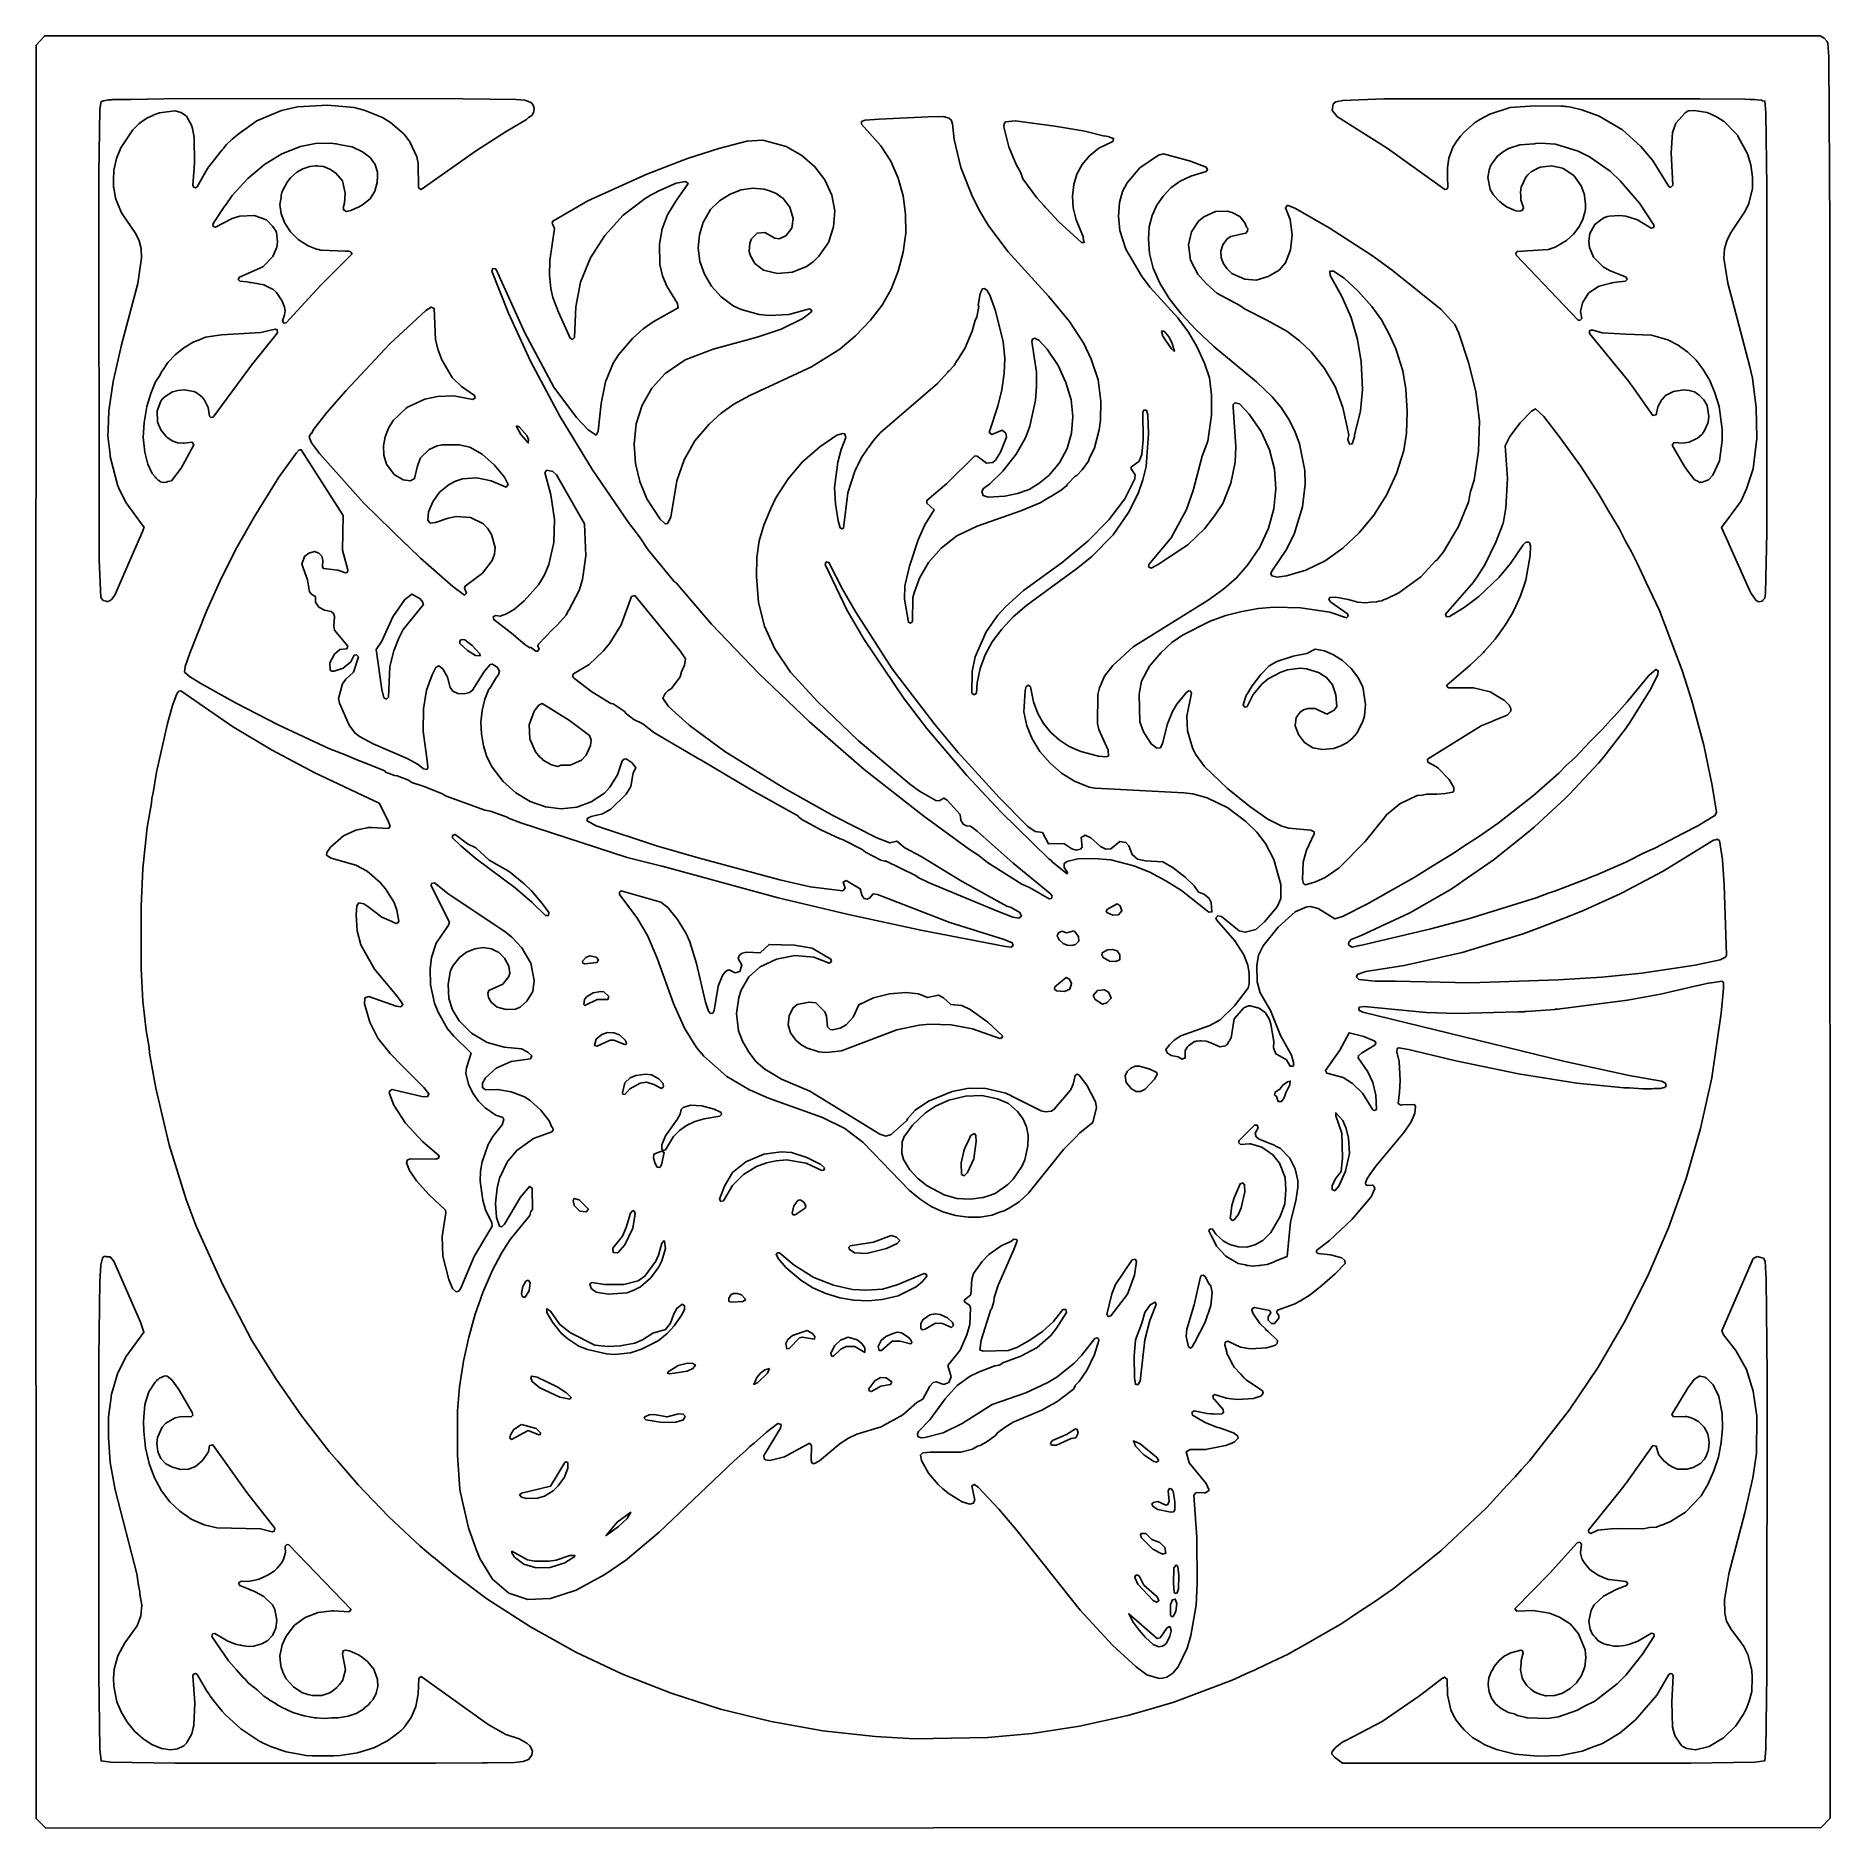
# Model space of a CAD drawing. Header units: millimetres. Extents: x 0 to 300, y 0 to 300.
import ezdxf

# ---------------------------------------------------------------- set-up
doc = ezdxf.new("R2010")
doc.units = ezdxf.units.MM
doc.layers.add('CUT', color=7, linetype='CONTINUOUS')

msp = doc.modelspace()

# ---------------------------------------------------------------- linework, layer by layer
at = {"layer": 'CUT'}
for points in [[(0.0748, 298.1031), (1.4926, 299.6113), (1.4941, 299.6126), (1.498, 299.616), (1.4984, 299.6163), (1.5148, 299.6307), (298.3489, 299.6264), (299.0082, 299.2429), (299.4806, 298.7049), (299.6094, 298.3957), (299.7618, 296.096), (299.936, 267.3332), (300, 1.6787), (298.4906, 0.0757), (1.6787, 0), (0.0715, 1.6072), (0.0366, 146.5612)], [(12.5232, 229.0432), (12.5035, 229.1638), (12.4792, 229.3121), (12.429, 229.6187), (12.0761, 232.776), (12.0936, 233.7955), (12.2114, 236.9543), (12.9569, 241.8745), (14.3588, 247.9906), (17.0655, 258.2518), (17.7147, 262.5098), (17.6291, 264.0827), (17.3115, 265.3509), (16.7188, 266.532), (14.3383, 270.0527), (13.3893, 272.346), (13.3545, 272.4948), (13.0432, 274.2293), (13.0373, 274.3814), (13.0289, 274.5995), (13.0101, 275.0845), (12.9938, 275.5044), (13.0729, 277.1662), (13.5392, 279.1529), (14.2373, 280.9333), (16.2539, 283.9387), (17.2744, 284.9105), (17.8999, 285.4033), (18.7177, 285.9551), (19.6001, 286.3332), (19.6392, 286.3499), (19.9053, 286.4639), (20.6759, 286.794), (23.274, 287.1045), (24.3191, 286.822), (25.0672, 286.3068), (25.075, 286.2998), (25.1905, 286.1967), (26.0348, 284.6974), (26.2312, 284.1484), (26.4722, 282.6208), (26.5359, 278.3488), (26.2924, 274.5952), (26.4164, 274.3239), (26.7341, 274.2232), (27.0133, 274.405), (28.7509, 277.465), (30.8862, 280.223), (31.1882, 280.5832), (31.3869, 280.8201), (31.6427, 281.125), (31.9236, 281.46), (32.8517, 282.3544), (34.0167, 283.296), (36.9943, 285.4214), (41.0748, 287.1786), (43.7654, 287.7567), (48.763, 288.0581), (53.246, 287.6631), (54.9347, 287.2389), (57.9783, 285.9691), (59.3432, 285.1462), (61.5795, 283.1733), (62.3882, 282.1353), (62.4033, 282.114), (62.4092, 282.1057), (62.4227, 282.0865), (62.4734, 282.0148), (63.7456, 279.4097), (63.9392, 278.3773), (64.0233, 274.2533), (64.4476, 273.9324), (73.6748, 280.4867), (78.6579, 283.6279), (82.0546, 285.6784), (82.395, 285.9835), (82.9369, 286.3251), (83.3088, 286.9242), (83.351, 287.535), (83.1628, 288.0506), (83.1624, 288.0557), (83.1598, 288.0588), (83.1552, 288.0713), (83.1063, 288.1237), (82.8215, 288.4693), (82.7704, 288.4834), (82.6842, 288.5758), (81.7995, 288.8861), (80.3236, 289.0094), (67.0928, 289.1578), (21.4757, 289.128), (15.9182, 289.0221), (12.8832, 288.9795), (12.7527, 288.9617), (12.1558, 288.9503), (11.4103, 288.779), (11.2244, 288.7537), (11.2226, 288.7359), (10.9732, 288.6786), (10.7521, 287.4012), (10.5742, 276.5593), (10.6337, 212.0347), (10.8962, 205.7596), (11.3051, 205.2134), (11.8014, 205.1427), (11.991, 205.0401), (12.0849, 205.1023), (12.1889, 205.0875), (12.6941, 205.3992), (13.229, 206.1101), (16.1367, 212.8398), (17.957, 216.9759), (17.9427, 217.0197), (18.1145, 217.4173), (15.1287, 221.5751), (15.1027, 221.6122), (15.0916, 221.628), (15.0863, 221.6355), (15.0737, 221.6535), (13.8678, 224.0948), (13.8443, 224.1453), (13.8228, 224.1915), (13.7845, 224.274), (13.7583, 224.3303), (12.5486, 228.8885)], [(241.3967, 285.6222), (241.431, 285.6438), (243.0881, 286.5308), (246.5241, 287.6706), (250.6758, 287.9392), (255.0415, 287.8851), (255.3536, 287.8681), (255.4026, 287.8654), (255.6673, 287.851), (255.9096, 287.8378), (256.6537, 287.7195), (258.4999, 287.2764), (261.3912, 286.2137), (265.2968, 283.9255), (268.379, 281.1459), (270.3053, 278.8485), (273.0093, 274.4598), (273.2972, 274.2933), (273.7176, 274.6481), (273.4343, 280.08), (273.6438, 283.4649), (274.1873, 285.0217), (275.7441, 286.7599), (276.2885, 287.0837), (276.344, 287.0958), (276.4259, 287.109), (277.2503, 287.1551), (278.0229, 287.0502), (279.4216, 286.7985), (280.5447, 286.3456), (281.0157, 286.1171), (282.1998, 285.3904), (282.2213, 285.3751), (284.2393, 283.3269), (284.5533, 282.9564), (284.5955, 282.8875), (286.1862, 279.9102), (286.7652, 278.0647), (287.037, 275.9984), (286.9993, 274.136), (286.3855, 271.6301), (285.8106, 270.3507), (283.3402, 266.621), (282.7176, 265.3798), (282.3701, 264.0499), (282.2553, 262.4756), (282.8749, 258.282), (284.7667, 251.3054), (286.577, 244.3153), (287.0135, 242.4093), (287.6404, 237.4547), (287.7603, 232.3564), (287.133, 227.2751), (286.0464, 223.9194), (285.1061, 221.9094), (284.9222, 221.5841), (281.8598, 217.4343), (282.9467, 215.0004), (283.0445, 214.7207), (286.4974, 206.9845), (286.5858, 206.8512), (286.7756, 206.4261), (287.6462, 205.2225), (287.6959, 205.202), (288.1176, 204.992), (288.6264, 205.1212), (288.7471, 205.2898), (289.0842, 205.6365), (289.219, 206.4701), (289.4258, 216.5899), (289.4258, 274.3555), (289.2772, 286.8216), (289.0967, 288.7249), (288.678, 288.7883), (288.5247, 288.8758), (287.8243, 288.9175), (287.4146, 288.9795), (286.5909, 288.991), (285.7953, 289.0384), (278.226, 289.128), (276.8245, 289.1272), (276.7671, 289.128), (225.3795, 289.0983), (218.5204, 288.8304), (217.3614, 288.5871), (216.9261, 288.2506), (216.768, 287.1809), (217.6317, 286.0913), (225.9707, 280.8421), (235.5802, 273.9695), (235.9141, 274.0133), (236.089, 274.301), (236.0129, 276.1984), (236.013, 276.211), (236.0135, 276.2572), (236.0139, 276.3004), (236.0268, 277.5523), (236.2767, 279.1756), (236.9467, 281.0024), (237.6567, 282.1306), (238.1965, 282.8803), (238.8003, 283.5379), (240.3957, 284.9232), (240.401, 284.9278), (240.4502, 284.9705), (240.5195, 285.0307), (240.8138, 285.2561), (241.1758, 285.4835), (241.2697, 285.5424)], [(148.487, 169.1677), (156.1378, 163.6008), (157.6603, 162.629), (157.7129, 162.5371), (159.1125, 161.4353), (164.8897, 157.832), (166.1239, 157.2417), (169.4159, 155.3774), (169.8487, 155.4284), (169.9633, 155.8488), (169.6, 156.2498), (163.4057, 161.3422), (157.4031, 166.6913), (156.2796, 167.4847), (155.6336, 167.5464), (155.0872, 167.8441), (154.6608, 168.5303), (154.5448, 169.4393), (152.3965, 171.8706), (151.8243, 172.2024), (151.0714, 171.7168), (150.5017, 171.807), (147.7817, 173.3435), (146.0792, 174.5595), (137.5032, 181.8553), (130.7312, 188.3288), (126.1725, 193.2447), (123.5911, 197.1414), (121.8341, 200.9591), (120.8457, 204.9224), (120.4875, 209.2704), (120.5765, 212.4173), (120.9723, 215.2167), (121.7161, 217.8347), (122.8853, 220.6268), (123.7671, 222.3889), (125.8224, 225.576), (128.2201, 228.4257), (131.1021, 230.9504), (133.9565, 232.8754), (134.8728, 233.1727), (135.2754, 233.0952), (135.4348, 232.4779), (134.6582, 230.4993), (134.0955, 228.3398), (133.5339, 224.1076), (133.7097, 221.3872), (134.1576, 218.5818), (134.49, 217.3788), (134.752, 217.2265), (135.073, 217.3337), (135.7729, 223.258), (136.9368, 226.8368), (137.2491, 227.4629), (137.3036, 227.5722), (137.3187, 227.6024), (137.409, 227.7835), (138.1996, 229.3092), (138.9479, 230.4397), (139.0349, 230.5574), (139.0948, 230.6386), (139.2397, 230.8346), (140.0823, 231.9754), (141.1926, 233.2691), (150.7447, 241.5114), (152.4847, 243.4003), (152.6362, 243.5502), (152.7091, 243.6439), (153.5336, 244.539), (154.0746, 245.3978), (154.0773, 245.4013), (154.0895, 245.4215), (155.3769, 247.4653), (156.5857, 250.2608), (157.0853, 252.1001), (157.3555, 252.6198), (157.6533, 254.4363), (157.5627, 254.6045), (157.9234, 256.5888), (158.3084, 257.3652), (158.5881, 257.4025), (159.0154, 257.0923), (159.497, 256.3075), (160.4716, 253.6724), (161.729, 248.498), (162.0315, 245.728), (161.9122, 243.2213), (161.5202, 240.451), (160.865, 237.7407), (159.4255, 233.3372), (159.8622, 232.9965), (161.5833, 233.7022), (162.1769, 233.199), (162.291, 232.5158), (161.3166, 230.0567), (160.4493, 228.6808), (160.0014, 228.2865), (158.9584, 228.1803), (157.4001, 229.3817), (157.0016, 229.3952), (152.3502, 224.8047), (148.9702, 221.9668), (149.0127, 221.5361), (150.2013, 220.3712), (148.6748, 217.8724), (147.5408, 215.3677), (146.0659, 211.0022), (145.3255, 207.6636), (145.2677, 205.4526), (145.9007, 201.5877), (146.2786, 201.471), (146.5638, 201.745), (146.6664, 205.7227), (146.9015, 206.6981), (146.9029, 206.6999), (147.7368, 208.993), (149.2555, 211.5838), (151.3996, 213.9959), (154.0202, 216.0209), (157.3853, 217.6588), (164.711, 220.2198), (167.9272, 221.5599), (169.505, 222.5012), (169.9426, 222.7293), (170.1605, 222.8923), (171.4709, 223.6742), (172.3941, 224.4485), (172.4938, 224.6976), (173.7779, 225.9985), (174.0915, 226.1161), (174.9551, 227.069), (175.9974, 228.5282), (176.1615, 229.1026), (176.3366, 229.3532), (177.0006, 230.7723), (177.818, 233.7651), (178.0221, 235.4118), (178.0513, 238.5743), (177.6054, 242.1356), (176.4544, 245.5801), (175.2102, 248.1847), (172.8466, 251.9049), (169.3557, 256.1353), (162.5493, 263.5701), (159.2437, 267.9775), (157.8625, 270.3168), (156.6237, 272.7048), (154.6893, 277.6151), (153.5799, 282.3181), (153.2757, 284.9304), (153.0375, 285.5855), (152.7639, 285.777), (152.7403, 285.8772), (151.7382, 286.1471), (149.2001, 286.1203), (141.0435, 285.733), (138.6659, 285.5236), (138.0861, 285.3091), (138.0913, 284.8489), (141.3234, 281.2439), (142.9483, 278.686), (144.1899, 275.8627), (145.028, 272.9143), (145.4451, 269.8516), (145.4712, 266.6647), (145.0479, 263.4541), (144.2197, 260.289), (143.0072, 257.2838), (141.5009, 254.6067), (139.5623, 252.1015), (137.0472, 249.4953), (134.4184, 247.2607), (129.6902, 244.3001), (119.3702, 239.512), (116.7424, 238.0663), (114.5882, 236.5341), (112.6174, 234.7427), (110.2278, 231.906), (108.4341, 228.7539), (107.1681, 225.2419), (106.1652, 219.1853), (105.6403, 218.0874), (105.2248, 218.0442), (104.3825, 218.822), (102.2039, 222.2542), (100.9988, 225.1098), (100.2974, 228.1555), (100.0595, 231.347), (100.3961, 234.7869), (101.4044, 237.889), (101.4858, 238.0568), (103.0272, 240.7401), (103.0372, 240.7518), (103.051, 240.7678), (103.0605, 240.7789), (103.1136, 240.8408), (105.2644, 243.1931), (105.3883, 243.3015), (108.5843, 245.4574), (113.2404, 247.278), (120.6184, 249.2504), (124.6571, 250.5765), (128.1704, 252.3459), (128.5152, 252.6076), (128.9786, 252.9187), (128.9814, 252.9613), (129.7515, 253.5457), (129.6494, 253.8582), (129.3444, 253.9812), (125.8922, 253.0356), (122.6435, 252.8567), (120.9764, 253.0409), (117.9466, 253.8646), (116.6285, 254.4953), (114.6308, 255.9784), (112.9772, 257.7927), (111.8119, 259.7678), (111.0534, 261.9228), (110.7798, 264.1701), (110.9578, 266.3546), (111.6152, 268.4932), (111.6189, 268.5008), (111.6221, 268.5075), (111.6349, 268.5335), (111.6882, 268.6421), (112.8427, 270.583), (114.3127, 272.0799), (116.1068, 273.1889), (117.9641, 273.8762), (119.9152, 274.1805), (121.7796, 274.0279), (122.8492, 273.6882), (123.779, 273.2999), (124.99, 272.4459), (126.076, 270.9764), (126.6545, 269.1184), (126.4071, 267.5073), (125.4021, 266.2297), (124.321, 265.6931), (123.5969, 265.7968), (121.906, 266.7695), (120.6007, 266.6726), (119.6508, 265.686), (119.3742, 264.994), (119.3067, 263.5699), (119.4842, 262.8674), (120.2062, 261.6011), (121.6772, 260.4523), (124.0255, 259.8883), (126.5434, 260.1014), (128.8718, 261.0958), (129.9725, 261.8655), (130.9502, 262.8169), (132.521, 265.1079), (133.4067, 267.6839), (133.5866, 270.3687), (133.0897, 273.0143), (131.9539, 275.5374), (130.2792, 277.757), (128.1122, 279.6379), (125.4443, 281.1138), (121.5924, 282.1869), (118.901, 282.0158), (114.2399, 280.7998), (108.9506, 279.1063), (102.1976, 276.4888), (92.3278, 272.0299), (86.4366, 268.6729), (86.3452, 268.314), (86.7492, 267.4227), (85.9463, 262.089), (85.9171, 259.641), (86.1496, 257.4032), (86.4783, 255.9102), (87.392, 253.4674), (89.3508, 249.096), (89.7637, 248.8915), (90.0827, 249.2239), (90.2933, 254.318), (91.0814, 258.4483), (92.7815, 262.5039), (95.1469, 266.2804), (98.2362, 269.6723), (101.8988, 272.4604), (102.9147, 273.0422), (103.4737, 273.3462), (103.7954, 273.5212), (103.8368, 273.5438), (104.2073, 273.7453), (107.1041, 275.002), (108.6558, 275.2831), (109.1067, 274.948), (107.0118, 272.0193), (105.6299, 269.7194), (104.7653, 267.3841), (104.3183, 264.7935), (104.3759, 261.3928), (104.7821, 259.5211), (105.5224, 257.7693), (107.2846, 254.8969), (107.4089, 254.1405), (103.2297, 251.8113), (101.5401, 250.6459), (99.7838, 249.0383), (97.4494, 246.3141), (96.5717, 244.9045), (95.2822, 241.8168), (94.5234, 238.1958), (94.0443, 233.5652), (93.6862, 232.8836), (92.3698, 233.7505), (90.4101, 235.8266), (86.6233, 240.8768), (81.7949, 249.9679), (76.9308, 260.6665), (76.447, 260.7463), (76.2685, 260.2897), (79.0512, 253.2651), (82.7335, 245.247), (87.6218, 236.0372), (93.0951, 227.0551), (99.1341, 218.2802), (100.9758, 215.8937), (102.353, 213.7874), (106.7306, 208.3974), (107.0754, 208.1675), (113.0138, 201.2799), (120.9113, 193.0246), (129.3789, 184.9432), (138.5268, 176.9573)], [(175.4256, 283.6813), (170.386, 284.5458), (163.7372, 285.4334), (162.1587, 285.2658), (161.9096, 284.9497), (161.8607, 284.4138), (162.6711, 281.0547), (163.9215, 278.1346), (164.7127, 276.7359), (165.0386, 275.7583), (167.3912, 272.5422), (168.5824, 271.2435), (168.7173, 271.0653), (169.061, 270.7217), (171.0242, 268.5815), (174.8658, 265.0973), (175.2827, 265.0675), (175.1072, 265.8083), (175.1522, 265.9382), (173.9452, 268.8684), (173.4675, 270.9036), (173.3467, 272.8484), (173.5587, 274.7574), (174.066, 276.4922), (174.9608, 278.1393), (176.1776, 279.5995), (177.7215, 280.8604), (180.1032, 281.9698), (180.2196, 282.5015), (179.4983, 282.679), (179.4595, 282.7416), (178.7372, 282.8982), (178.6782, 282.8808)], [(42.584, 266.896), (41.6556, 268.3065), (41.0434, 269.8691), (40.8318, 271.4396), (41.017, 272.6378), (41.0572, 272.898), (41.0693, 272.9759), (41.1391, 273.4276), (41.1758, 273.5239), (42.026, 275.1495), (42.5854, 275.8995), (43.6462, 276.8498), (44.6794, 277.426), (45.8478, 277.8093), (46.7783, 277.9086), (46.9374, 277.8938), (47.0675, 277.8817), (47.3579, 277.8547), (48.0387, 277.7915), (48.1485, 277.7769), (49.1549, 277.3747), (49.3114, 277.2906), (50.2002, 276.6816), (51.3193, 275.376), (51.7269, 273.3512), (51.6212, 271.6704), (51.4274, 270.8971), (51.5016, 270.4959), (51.7001, 270.4728), (51.7143, 270.4079), (51.9861, 270.2919), (52.6674, 270.4264), (53.5067, 270.8222), (53.9848, 270.9941), (54.2246, 271.1609), (54.6611, 271.3668), (55.9183, 272.4154), (56.7049, 273.6454), (57.1143, 275.1382), (57.1139, 275.5901), (57.1653, 275.755), (57.1214, 276.8277), (57.0128, 277.1564), (56.7465, 278.1108), (55.9047, 279.293), (54.6656, 280.2653), (52.9366, 281.0874), (50.9807, 281.428), (50.3206, 281.5658), (50.1507, 281.5725), (49.354, 281.7113), (46.7605, 281.6255), (44.2966, 281.1497), (41.1747, 279.9094), (38.2581, 278.139), (35.4875, 275.8081), (32.8549, 272.9368), (31.7973, 271.3786), (31.5036, 271.0252), (30.0052, 268.7383), (29.6158, 268.1646), (29.682, 267.7437), (30.0579, 267.6252), (32.8636, 269.1146), (34.1396, 269.4754), (36.5055, 269.5955), (38.6128, 268.8509), (39.6682, 267.7787), (39.8703, 267.4516), (39.9664, 267.2962), (39.9803, 267.2736), (40.1414, 267.0131), (40.2622, 266.7364), (40.4421, 265.1747), (40.3094, 264.3355), (39.6358, 262.752), (37.9515, 261.0317), (34.0555, 259.315), (33.8624, 258.9264), (34.1487, 258.6003), (35.3117, 258.4984), (35.5589, 258.4616), (35.781, 258.4285), (36.0341, 258.3908), (36.9893, 258.2484), (38.1279, 258.0058), (38.3446, 257.9013), (38.3922, 257.8783), (38.5852, 257.7852), (39.4872, 257.3501), (39.6423, 257.2744), (40.2479, 256.7421), (41.1638, 255.3965), (41.5898, 254.3423), (41.678, 253.8088), (41.6826, 253.7811), (41.6873, 253.7528), (41.7065, 253.6365), (41.6254, 252.9783), (41.2503, 252.0013), (41.4811, 251.6043), (41.9032, 251.676), (46.295, 256.4455), (47.7451, 257.9912), (52.895, 263.2045), (52.5666, 263.6081), (52.3504, 263.617), (52.3337, 263.6351), (51.8104, 263.6393), (47.7397, 263.8072), (47.6079, 263.8333), (47.3218, 263.89), (47.2263, 263.9089), (46.9745, 263.9587), (45.5392, 264.5178), (43.8597, 265.6114)], [(196.4717, 131.2659), (197.9524, 130.5988), (198.9283, 130.7686), (199.0722, 130.9591), (199.1736, 130.9914), (199.474, 131.4913), (199.5788, 131.6302), (199.5832, 131.673), (199.8689, 132.1486), (200.3621, 135.2791), (200.3624, 135.2797), (200.3639, 135.2824), (200.3758, 135.304), (202.0024, 137.1116), (202.7547, 137.4715), (203.0639, 137.468), (204.5522, 137.0583), (205.5966, 136.295), (206.258, 135.1826), (206.483, 134.3997), (206.9959, 131.5322), (206.9382, 130.4349), (207.3551, 129.4224), (208.04, 129.0353), (208.086, 129.0495), (209.0895, 128.4611), (209.7253, 127.3997), (210.2193, 127.4), (210.357, 127.7682), (209.969, 129.2011), (208.0943, 132.5078), (206.4297, 136.6692), (204.7203, 139.6437), (204.2007, 141.5033), (204.1673, 144.1918), (204.4534, 145.9459), (205.1976, 147.5129), (207.727, 150.6072), (207.7317, 150.6121), (210.5882, 153.171), (212.4949, 154.0169), (213.116, 154.0767), (214.4199, 153.7301), (217.213, 152.0101), (218.473, 152.4278), (222.6864, 154.5351), (230.474, 158.9046), (233.6025, 160.889), (237.1443, 163.0439), (238.7621, 164.1619), (241.2115, 165.7156), (244.4914, 168.0118), (250.4249, 172.6102), (254.6453, 176.3841), (255.8983, 177.6422), (257.4214, 179.0708), (259.8417, 181.6016), (261.9399, 183.7083), (263.3421, 185.2619), (263.9245, 185.8709), (264.3275, 186.3535), (266.065, 188.2785), (269.7029, 192.6914), (270.8486, 193.7284), (271.2765, 193.4978), (271.1706, 192.846), (270.0358, 190.4716), (266.521, 184.8234), (266.4621, 184.7416), (266.2483, 184.4442), (266.0029, 184.1031), (265.789, 183.8056), (262.1773, 179.122), (261.2696, 178.0385), (256.4382, 172.8347), (255.7614, 172.1781), (250.5303, 167.3336), (248.0592, 165.3252), (243.6429, 161.8113), (238.4698, 158.2355), (237.8932, 157.8401), (237.8914, 157.8389), (237.856, 157.8146), (236.6701, 157.0014), (229.835, 153.0685), (229.8296, 153.0655), (229.8144, 153.057), (229.7621, 153.0279), (229.6142, 152.9456), (221.5804, 149.2028), (219.9057, 148.5434), (219.6056, 148.1778), (219.5346, 148.1277), (219.4903, 147.7315), (219.5528, 147.6913), (219.5491, 147.629), (220.1195, 147.2783), (221.3454, 147.5732), (221.7052, 147.6164), (233.2668, 150.3511), (239.5247, 152.0199), (250.8604, 155.5311), (253.0496, 156.3593), (253.7915, 156.5973), (259.6054, 158.8333), (259.6858, 158.8697), (260.9898, 159.363), (265.8202, 161.4801), (269.0044, 163.0919), (270.6852, 163.8534), (275.3508, 166.3042), (277.8593, 167.574), (280.7433, 169.2787), (280.8686, 169.5653), (280.8702, 169.5663), (280.8699, 169.5683), (280.9961, 169.857), (280.287, 174.2917), (278.8609, 181.0361), (276.8992, 188.438), (275.289, 193.5371), (271.4822, 203.558), (269.2492, 208.2509), (268.1506, 210.6362), (267.7251, 211.4542), (266.8142, 213.3685), (265.8043, 215.1466), (264.7112, 217.248), (262.8253, 220.3919), (261.3425, 223.0027), (258.2563, 227.7507), (254.8956, 232.4203), (252.1136, 235.9725), (250.7315, 237.2598), (250.06, 236.9011), (248.1552, 234.9631), (246.4343, 232.6304), (245.7994, 231.3291), (245.7445, 231.2367), (245.746, 231.2196), (245.6832, 231.0908), (246.0694, 225.649), (245.7711, 220.7396), (245.3891, 218.3838), (245.3289, 218.19), (245.3083, 218.1239), (245.2906, 218.0669), (245.2713, 218.0051), (244.1198, 214.9625), (242.2654, 211.2218), (240.9863, 209.1689), (240.4215, 208.3893), (240.3918, 208.3484), (240.3785, 208.33), (240.3697, 208.3179), (235.7086, 202.9345), (235.8897, 202.51), (236.391, 202.5581), (238.8101, 204.0491), (241.2973, 205.8861), (244.6981, 209.1413), (246.5713, 211.4239), (248.6984, 214.5402), (249.093, 214.9157), (249.0971, 214.9188), (249.116, 214.9332), (249.1477, 214.9573), (249.1932, 214.992), (249.626, 214.9646), (249.6663, 214.9394), (249.6829, 214.9291), (249.7011, 214.9178), (249.7494, 214.8876), (249.7965, 214.7839), (249.8992, 214.3642), (249.9035, 214.3002), (249.8511, 212.7615), (249.1048, 208.6623), (248.2221, 206.0416), (247.1791, 203.6801), (246.7143, 202.8494), (245.6958, 201.1187), (243.988, 198.7841), (242.1678, 196.6838), (242.0465, 196.5591), (242.0271, 196.5391), (242.0246, 196.5366), (241.8675, 196.3752), (239.8165, 194.404), (235.9249, 191.1089), (235.9856, 190.784), (236.2365, 190.6273), (240.3822, 190.618), (243.1442, 189.9878), (243.1479, 189.9865), (243.1523, 189.985), (243.1538, 189.9845), (243.1543, 189.9843), (245.2966, 188.6836), (245.4483, 188.578), (245.4809, 188.5552), (245.4812, 188.5551), (245.5625, 188.4985), (246.3158, 187.7458), (246.425, 187.6238), (246.6336, 187.1575), (246.6009, 186.7217), (246.0242, 186.0605), (243.6944, 185.11), (243.6339, 185.0883), (243.6038, 185.0731), (241.6826, 184.2893), (232.6963, 178.7056), (232.7327, 178.2052), (234.174, 177.4268), (234.4777, 177.2215), (236.3347, 175.3074), (237.0695, 173.9636), (237.0857, 173.6808), (237.0767, 173.3905), (236.9391, 173.2147), (235.6497, 172.9585), (234.23, 172.8628), (232.5991, 172.8376), (231.7751, 172.6972), (230.9597, 172.6422), (228.0378, 171.2482), (225.8408, 169.3794), (225.7178, 169.2256), (225.7176, 169.2255), (225.716, 169.2234), (222.2791, 164.9254), (217.9306, 160.5207), (215.5738, 158.9523), (213.9685, 158.1972), (212.2676, 157.6846), (211.9347, 157.9133), (211.7917, 158.619), (211.9145, 161.5082), (212.4548, 163.4911), (213.7407, 166.2316), (213.7291, 166.5718), (213.1847, 166.822), (209.4866, 167.164), (208.3596, 167.5028), (205.9817, 168.6919), (202.9744, 170.824), (199.2459, 173.8065), (195.3871, 177.484), (193.9063, 179.5329), (193.3827, 180.6025), (192.559, 183.4539), (192.4342, 185.912), (193.2424, 189.7258), (193.0778, 190.0955), (192.7088, 190.1358), (192.2821, 189.7504), (190.7737, 187.8945), (190.0694, 186.6965), (189.2064, 184.6161), (188.38, 181.3041), (188.0412, 180.6295), (187.4162, 180.5373), (186.5086, 181.2703), (185.2231, 183.2534), (184.6026, 184.9773), (184.5132, 189.5544), (184.8768, 191.7435), (186.24, 194.2703), (188.1072, 196.4732), (189.9598, 198.2153), (191.7507, 199.4636), (196.3665, 201.7863), (198.9573, 202.7095), (201.6672, 203.4242), (204.4367, 203.9007), (207.0275, 204.1091), (211.4349, 204.0198), (216.3837, 203.2673), (219.1529, 202.3526), (219.4269, 202.6374), (219.3373, 202.9885), (216.5478, 204.9831), (216.2065, 205.4227), (216.3358, 205.7308), (217.3423, 205.804), (219.4218, 205.411), (219.4455, 205.3897), (221.0238, 204.943), (222.3341, 204.8238), (223.218, 204.9404), (224.179, 204.9955), (224.5691, 205.1186), (225.044, 205.1812), (225.326, 205.3574), (225.9291, 205.5477), (227.9043, 206.5048), (231.5881, 209.1658), (234.0461, 211.8877), (234.2459, 211.9709), (235.3775, 213.3705), (236.9687, 216.1011), (237.1414, 216.3641), (237.2077, 216.5112), (237.7896, 217.5099), (239.5168, 221.679), (239.9054, 223.4553), (240.4662, 225.364), (241.2391, 230.219), (241.361, 235.1925), (240.7923, 240.1898), (239.5501, 245.0082), (237.9119, 249.919), (237.2662, 251.3529), (234.9847, 253.9052), (226.7702, 260.4881), (223.3115, 262.9628), (216.2423, 267.5667), (210.6124, 270.7974), (209.288, 271.3276), (208.9352, 270.8938), (209.7302, 268.9073), (210.0654, 266.3857), (209.7845, 263.8898), (208.934, 261.7137), (207.8771, 260.4405), (206.0612, 259.4224), (204.0486, 258.815), (202.1568, 258.9375), (199.9946, 259.9067), (199.1239, 260.7352), (198.5318, 261.6394), (198.1972, 262.5758), (198.1524, 263.621), (198.4793, 264.6987), (199.1757, 265.7232), (199.8102, 266.0776), (202.2815, 266.625), (202.2867, 266.6679), (202.3224, 266.6756), (202.6202, 266.9734), (202.6499, 267.4201), (202.4033, 267.6331), (202.4152, 267.7316), (202.1687, 268.4026), (201.2907, 269.4226), (200.0189, 270.0973), (199.2176, 270.3091), (197.275, 270.2788), (195.2965, 269.3903), (194.4081, 268.6433), (193.2132, 266.8928), (192.7093, 264.7013), (193.0777, 262.1394), (194.2914, 259.8185), (195.6891, 258.2095), (197.4881, 256.6211), (201.3253, 254.5327), (202.0841, 254.0194), (205.8339, 252.0789), (209.1581, 250.2698), (211.2661, 248.6756), (213.2354, 246.7964), (215.4961, 244.0302), (217.2901, 240.8992), (218.5488, 237.5061), (219.5653, 232.961), (219.386, 232.1315), (219.6242, 231.3573), (220.0709, 231.4168), (220.4878, 232.608), (220.458, 232.8957), (221.5027, 236.9676), (221.8266, 240.4844), (221.6176, 245.1348), (221.001, 248.8943), (219.9073, 252.5363), (218.3404, 256.0583), (216.4198, 259.5742), (216.3811, 260.2684), (216.9974, 260.2864), (218.7545, 259.1165), (221.0888, 256.9607), (223.4013, 254.405), (224.978, 252.1439), (226.2786, 249.7852), (227.388, 247.3235), (228.5871, 243.6565), (229.0651, 240.5423), (229.2737, 236.848), (229.1528, 233.2038), (228.7368, 230.3195), (227.5108, 226.4514), (225.8354, 222.8236), (223.7385, 219.5219), (221.2822, 216.5514), (218.5525, 213.9676), (215.5614, 211.8798), (212.3741, 210.3165), (209.0918, 209.3605), (207.5367, 209.1409), (206.6817, 209.3413), (206.5208, 209.7258), (206.6599, 210.155), (209.0118, 213.5825), (210.3732, 216.3302), (211.7678, 220.8702), (212.2359, 224.6721), (212.1791, 226.9687), (211.299, 231.4238), (210.5069, 233.5717), (209.4453, 235.6132), (208.2112, 237.5262), (206.7349, 239.3021), (204.1118, 241.7779), (196.9796, 247.7213), (193.9448, 250.5167), (191.4841, 253.1553), (189.4779, 255.7279), (187.9199, 258.2959), (186.8475, 260.7707), (186.2104, 263.2445), (186.0329, 265.7157), (186.1839, 267.7222), (186.6796, 269.6292), (187.4582, 271.3337), (188.4741, 272.8594), (189.7984, 274.2202), (191.3673, 275.3246), (193.1327, 276.1912), (195.6809, 276.9648), (195.9205, 277.2942), (195.7012, 277.6757), (193.0734, 278.6898), (188.5543, 279.9262), (187.6963, 279.6734), (184.6117, 277.551), (182.4793, 275.0646), (181.6902, 273.5953), (181.1816, 271.754), (181.0322, 269.4628), (181.2414, 267.08), (182.2572, 263.9765), (184.8948, 259.4997), (186.3234, 257.5377), (190.9667, 252.4761), (192.7367, 250.1036), (194.1147, 247.7055), (195.3929, 244.9113), (196.2175, 242.4613), (196.6042, 239.6344), (196.6061, 236.2445), (195.9471, 231.8529), (194.9917, 229.3698), (193.5329, 223.6249), (192.3939, 220.4441), (189.8437, 215.7008), (186.0875, 211.2804), (186.0375, 210.8825), (186.4794, 210.6599), (187.56, 211.1967), (192.642, 214.5258), (195.4099, 217.2375), (197.0939, 219.3657), (198.4527, 221.4669), (199.8028, 224.8514), (200.5334, 228.358), (200.6529, 230.9211), (200.1775, 237.5789), (200.2229, 238.0178), (200.486, 238.3108), (201.2467, 238.0901), (202.8567, 236.3838), (204.8565, 233.5162), (206.2717, 230.4451), (207.1182, 227.1945), (207.356, 223.9096), (207.0191, 220.5731), (206.1223, 217.3188), (204.6483, 214.1304), (202.5901, 211.1455), (200.7335, 209.0436), (198.6192, 207.1677), (196.0012, 205.2714), (183.4927, 197.4958), (180.0945, 194.3898), (178.6668, 192.5603), (177.8456, 190.6446), (177.6024, 189.5217), (177.5153, 184.6813), (177.7518, 183.6718), (179.3254, 180.2261), (179.3456, 179.2298), (178.9375, 179.0932), (177.6983, 179.1841), (174.7268, 179.9922), (172.8013, 180.8456), (171.1147, 181.9234), (169.7317, 183.1886), (168.5143, 184.6732), (167.5406, 186.3688), (166.8263, 188.2931), (166.3082, 190.7998), (165.9987, 191.061), (165.6033, 190.8737), (165.4207, 190.1778), (165.1896, 186.6348), (165.6877, 184.3091), (166.5825, 182.1117), (167.9034, 180.0161), (169.5884, 178.0316), (171.5072, 176.376), (173.6813, 175.0122), (176.1204, 174.0253), (177.1179, 173.8539), (191.9426, 173.0799), (193.441, 172.8951), (195.8606, 172.2563), (199.2858, 170.6008), (202.3192, 168.3163), (204.1385, 166.4971), (205.6107, 164.6071), (206.9768, 161.9465), (208.154, 157.7359), (208.1874, 155.4185), (207.5759, 154.0346), (205.4468, 151.5176), (203.9716, 150.2335), (202.2251, 149.7636), (201.1859, 150.0093), (198.2451, 152.3967), (197.6395, 152.4927), (197.3297, 152.1894), (197.4081, 151.865), (200.5019, 148.3592), (201.9963, 146.0079), (202.2063, 145.4481), (202.4372, 144.8323), (202.542, 144.5528), (202.6378, 144.2975), (202.8872, 142.8844), (202.8894, 141.1765), (202.6872, 140.4718), (202.5916, 140.2923), (200.4514, 137.4992), (198.0064, 135.148), (196.2852, 134.1968), (191.4664, 132.4553), (190.3323, 131.7221), (189.5765, 130.9719), (188.9671, 130.1511), (189.185, 129.636), (189.844, 129.1791), (190.9788, 128.9671), (191.688, 128.5351), (192.1956, 128.7635), (192.1713, 129.8344), (192.1994, 130.0112), (192.573, 130.6291), (192.7606, 130.8072), (193.7314, 131.5003), (193.7431, 131.5056), (193.8862, 131.5203), (194.0859, 131.5409), (194.6335, 131.5974), (194.8548, 131.6203), (195.6143, 131.5675), (195.6604, 131.5578), (195.6911, 131.5513), (195.6985, 131.5498), (195.7038, 131.5487)], [(265.7824, 258.5959), (266.0687, 258.9199), (265.8795, 259.3086), (263.1445, 260.4051), (262.0819, 261.0397), (261.0396, 262.0245), (260.7861, 262.288), (260.7268, 262.3497), (260.6139, 262.467), (260.4635, 262.6233), (259.7772, 264.2534), (259.6772, 265.3299), (259.8424, 266.5808), (260.6582, 268.123), (261.8195, 269.0132), (262.3036, 269.2435), (262.339, 269.2603), (262.4194, 269.2986), (262.5092, 269.3412), (262.7647, 269.4218), (263.0884, 269.4853), (264.8176, 269.5953), (265.8725, 269.4675), (267.8093, 268.8717), (270.0807, 267.4727), (270.4621, 267.5823), (270.5593, 267.9328), (268.1074, 271.6825), (264.8972, 275.4229), (263.2174, 277.0106), (259.7695, 279.4065), (257.9054, 280.3377), (254.0907, 281.5392), (251.6042, 281.6829), (250.783, 281.6213), (250.7281, 281.6239), (250.5912, 281.6069), (248.1175, 281.4213), (246.2433, 280.7905), (245.2045, 280.1992), (244.3148, 279.4802), (243.6201, 278.4805), (243.5123, 278.3633), (243.4534, 278.2405), (243.1526, 277.8077), (243.0831, 277.4694), (243.0043, 277.3054), (242.9556, 276.8495), (242.7679, 275.9363), (243.1791, 273.9277), (243.6668, 273.1196), (243.8429, 272.9363), (243.8599, 272.9005), (244.717, 271.9284), (244.9304, 271.8042), (245.023, 271.7079), (245.9081, 271.07), (247.464, 270.3849), (248.1541, 270.3217), (248.5851, 270.4813), (248.7455, 270.8565), (248.3214, 272.2299), (248.3053, 272.4436), (248.2942, 272.591), (248.2755, 272.8388), (248.2273, 273.4788), (248.3752, 274.3481), (249.1439, 275.999), (249.5267, 276.4344), (250.04, 276.8841), (251.124, 277.5304), (251.5963, 277.7013), (253.4087, 277.9331), (255.2568, 277.5047), (255.4314, 277.426), (255.4883, 277.4003), (255.5323, 277.3805), (255.5577, 277.3691), (257.13, 276.2783), (258.4065, 274.5394), (258.9, 273.2037), (258.9074, 273.1509), (258.9198, 273.0615), (258.9545, 272.8126), (259.1319, 271.5379), (259.0785, 270.7338), (258.9692, 270.1306), (258.9583, 270.0702), (258.9343, 269.9379), (258.9071, 269.7881), (258.6672, 268.9216), (258.0075, 267.6646), (257.1094, 266.4953), (255.9017, 265.4062), (254.0497, 264.2989), (253.5179, 264.1199), (253.4103, 264.0836), (253.3901, 264.0768), (252.9427, 263.9263), (247.6979, 263.5897), (247.4377, 263.3224), (247.528, 262.9518), (257.814, 252.1448), (258.1709, 252.0504), (258.4652, 252.3709), (258.2775, 253.5647), (258.5797, 255.0202), (259.6244, 256.6315), (259.6701, 256.6783), (261.296, 257.7329), (261.3931, 257.7774), (263.3204, 258.3032), (263.4984, 258.3314), (263.5361, 258.3374), (263.8657, 258.3897), (264.2293, 258.4474)], [(61.97, 214.5808), (62.3298, 214.2479), (64.3133, 212.3081), (69.7343, 207.5722), (71.6665, 206.1311), (72.0188, 206.4686), (71.6814, 207.2965), (71.8162, 207.6366), (74.702, 209.7822), (76.2918, 211.8997), (76.6855, 213.0013), (76.7992, 214.1095), (76.2131, 216.2741), (75.5354, 217.3159), (74.7331, 218.1177), (72.6901, 219.1296), (70.3039, 219.2944), (68.971, 219.0259), (66.8365, 218.2567), (65.9356, 218.1713), (65.5461, 218.6792), (65.6798, 220.0333), (66.4135, 221.7362), (67.5211, 223.3553), (69.1135, 224.6469), (70.1768, 225.1672), (71.3583, 225.5503), (73.773, 225.7271), (76.1604, 225.2497), (78.6648, 224.1951), (78.9775, 224.6494), (78.3652, 225.8294), (76.7206, 227.8656), (74.6423, 229.7067), (72.5891, 230.851), (70.7761, 231.265), (67.9412, 231.2657), (67.1157, 231.1107), (65.7927, 230.454), (64.3557, 229.07), (63.817, 227.7714), (63.351, 225.6068), (62.6927, 225.251), (61.4383, 225.3891), (59.9545, 226.2893), (58.6677, 228.0293), (58.2187, 229.532), (58.164, 231.1052), (58.4353, 232.6047), (58.9845, 234.0394), (59.7698, 235.3481), (61.8862, 237.3457), (62.1884, 237.5427), (65.0662, 238.8829), (67.1589, 239.3271), (69.9314, 239.4279), (73.1011, 238.8461), (73.4774, 239.1098), (73.3699, 239.5245), (71.198, 240.9861), (69.6589, 242.4918), (67.8904, 245.4958), (67.2176, 247.2706), (66.8586, 248.8863), (66.5975, 254.0763), (66.1476, 254.288), (65.2285, 253.7386), (59.2288, 248.1205), (51.8287, 240.2746), (48.6797, 236.6505), (46.4848, 233.861), (46.1423, 233.1777), (45.9854, 233.1773), (45.7155, 232.5245), (45.7655, 232.4258), (45.76, 232.4148), (46.1326, 231.5859), (47.4348, 229.8091), (54.89, 221.5234), (61.9688, 214.6009)], [(26.166, 231.7131), (24.8541, 231.5226), (24.7338, 231.5192), (24.6958, 231.5181), (24.6691, 231.5173), (24.6461, 231.5167), (23.8314, 231.596), (23.8193, 231.5984), (23.8083, 231.6006), (23.7813, 231.6059), (23.7324, 231.6157), (22.8416, 231.9425), (22.0703, 232.4071), (21.9826, 232.4891), (21.9317, 232.5368), (21.8911, 232.5748), (21.8612, 232.6028), (20.9084, 233.7697), (20.6442, 234.4143), (20.6057, 234.5081), (20.532, 234.6879), (20.3678, 235.0884), (20.3396, 236.939), (20.9222, 238.5876), (21.2237, 238.9502), (21.6251, 239.3335), (22.8909, 240.1184), (23.7918, 240.3428), (24.8304, 240.4401), (26.4458, 240.183), (26.8584, 240.0002), (27.4414, 239.5789), (27.8695, 239.1744), (28.2389, 238.7013), (28.8137, 237.4815), (29.0886, 236.0439), (29.3111, 235.838), (29.6479, 235.8726), (36.0755, 244.5569), (40.4361, 249.9966), (40.3707, 250.5098), (40.0549, 250.6013), (37.6244, 250.028), (31.0577, 249.6418), (28.4085, 249.281), (27.0947, 248.7316), (27.087, 248.7297), (27.0774, 248.7244), (26.3587, 248.4238), (24.7698, 247.4572), (23.3321, 246.3167), (22.0706, 245.0018), (21.3887, 243.9188), (21.0546, 243.4821), (20.7332, 242.878), (20.0347, 241.7687), (19.2348, 239.8202), (18.5753, 237.6576), (18.1119, 235.0217), (17.991, 232.463), (18.226, 230.054), (18.7536, 228.0048), (19.4805, 226.463), (19.9706, 225.9084), (20.1196, 225.6862), (20.2795, 225.5588), (20.4545, 225.3608), (20.6033, 225.3009), (20.8923, 225.0707), (21.3666, 224.96), (21.8723, 225.0081), (22.0857, 225.1271), (22.7275, 225.2648), (24.3064, 227.3661), (24.9253, 228.4872), (24.9258, 228.488), (24.9294, 228.4948), (26.4696, 231.285)], [(167.6887, 248.7477), (169.0899, 247.2783), (170.9386, 244.5333), (172.2508, 241.7025), (173.1098, 238.7858), (173.4074, 235.9761), (173.1955, 233.2257), (172.439, 230.6234), (171.1846, 228.2605), (169.3705, 226.1322), (167.7271, 224.7882), (166.0884, 223.8028), (164.1644, 223.1427), (162.0004, 222.6922), (159.2306, 222.5144), (158.3854, 222.7968), (158.1596, 223.4609), (158.4643, 223.9767), (159.5407, 224.7232), (161.7185, 226.8737), (163.9366, 229.6814), (165.4623, 232.4065), (166.2309, 234.4099), (167.179, 238.7169), (167.3293, 240.9962), (167.2985, 243.3944), (166.5279, 248.5417), (166.6379, 248.9456), (166.9995, 249.0702)], [(190.0235, 248.2124), (189.4875, 249.2845), (188.6536, 250.2672), (188.2367, 250.2672), (188.4452, 249.4036), (189.8448, 247.3488), (190.3808, 246.8723)], [(277.3143, 240.1172), (277.3375, 240.1056), (278.0907, 239.5921), (278.9007, 238.7843), (279.4684, 237.8324), (279.749, 236.0253), (279.6265, 235.0267), (279.6229, 235.0147), (279.6153, 234.9887), (279.614, 234.9845), (279.5774, 234.8601), (279.0062, 233.6518), (278.8383, 233.3853), (278.8034, 233.3298), (278.7897, 233.3081), (278.6615, 233.1044), (278.5138, 232.9503), (277.8046, 232.3842), (276.4422, 231.7028), (275.381, 231.5355), (273.9117, 231.6285), (273.5903, 231.2089), (275.6716, 227.622), (275.8831, 227.3401), (275.8979, 227.3133), (277.161, 225.6099), (277.1979, 225.5874), (277.3434, 225.3934), (277.751, 225.2503), (278.1853, 224.9857), (278.3817, 225.029), (278.498, 224.9882), (279.6451, 225.3891), (280.4102, 226.1725), (281.4807, 228.5847), (281.979, 231.9738), (281.9793, 233.8967), (281.4254, 237.6584), (280.718, 239.9347), (279.8681, 241.9904), (278.7841, 243.8572), (277.5831, 245.4013), (276.188, 246.7702), (275.222, 247.4678), (275.1645, 247.5207), (275.1029, 247.5538), (274.6059, 247.9127), (272.8514, 248.8019), (270.1166, 249.6141), (265.8742, 249.786), (261.9297, 249.9981), (261.8761, 250.0094), (260.1862, 250.5005), (259.7798, 250.3362), (259.7836, 249.8979), (266.3267, 241.8345), (266.558, 241.5219), (266.6196, 241.4387), (266.6804, 241.3565), (266.7872, 241.2123), (270.3614, 236.1661), (270.9033, 236.295), (271.2204, 237.6105), (271.8555, 238.8165), (271.9505, 238.922), (272.2021, 239.2013), (272.3787, 239.3973), (272.4313, 239.4557), (272.496, 239.5195), (273.7988, 240.1858), (275.5271, 240.4402), (276.4506, 240.3483)], [(185.6496, 227.6241), (186.0614, 233.0772), (185.9129, 236.2576), (185.6839, 237.048), (185.2788, 237.0579), (185.0843, 236.7412), (185.1409, 232.1002), (184.9229, 229.626), (184.4614, 228.5373), (183.139, 227.5545), (183.1583, 227.226), (183.7929, 226.2313), (183.7395, 225.5515), (182.0802, 222.2377), (179.44, 218.7227), (175.9093, 215.1299), (171.604, 211.6003), (165.1643, 206.8889), (162.1308, 204.1502), (160.8712, 202.7696), (158.9268, 200.0234), (157.0528, 195.8071), (156.5507, 193.3521), (156.5316, 189.7538), (156.8757, 189.49), (157.2656, 189.7432), (157.3862, 191.4513), (157.8934, 193.842), (158.755, 196.1492), (159.9183, 198.3249), (161.4988, 200.4493), (163.4193, 202.4869), (165.6989, 204.4705), (174.2514, 210.6704), (176.552, 212.5829), (180.1419, 216.2015), (182.716, 219.924), (184.3258, 223.1444), (185.1217, 225.3888)], [(80.3162, 234.4245), (81.0905, 232.9654), (82.3412, 231.5955), (82.4008, 232.1315), (82.1328, 232.8165), (80.8225, 234.2757)], [(62.8953, 174.8062), (64.7714, 174.2106), (64.7738, 174.22), (68.0283, 172.9192), (68.0386, 172.9155), (68.5236, 172.6026), (75.0751, 170.1606), (76.028, 170.0117), (76.0316, 170.0188), (78.8021, 169.0148), (79.0357, 168.8503), (81.0905, 168.0761), (98.8986, 162.2691), (104.6758, 160.8099), (104.7548, 160.8066), (124.1174, 155.5329), (135.9051, 152.7349), (147.9612, 150.1452), (162.1185, 147.4088), (163.0904, 147.3021), (163.4045, 147.5517), (163.2755, 147.9983), (161.915, 148.5757), (152.8238, 151.4086), (140.7432, 156.0604), (140.038, 156.2207), (139.3938, 155.4659), (138.958, 155.3), (138.5097, 155.4072), (138.1903, 155.8526), (137.8177, 157.0588), (135.4781, 158.4103), (135.0141, 158.1642), (135.32, 157.1268), (134.9426, 156.7036), (129.4563, 157.3913), (124.4236, 158.5529), (110.7505, 162.217), (103.7769, 164.2436), (93.6913, 167.5573), (92.1822, 168.3928), (92.187, 168.7766), (92.8969, 169.1447), (94.7424, 169.594), (96.162, 170.3358), (98.703, 172.8509), (99.5287, 174.1529), (99.8891, 176.4144), (100.3378, 177.2795), (99.7465, 178.0962), (98.694, 178.7453), (98.3676, 178.7196), (98.0524, 178.4083), (97.2479, 176.0705), (96.0155, 174.0386), (95.1006, 173.0365), (92.8884, 171.5526), (90.4486, 170.6693), (87.8769, 170.428), (85.2419, 170.761), (82.6734, 171.6524), (80.2826, 173.0587), (78.1374, 174.9623), (76.3138, 177.3988), (75.4468, 179.1054), (74.8783, 180.9566), (74.5427, 182.9191), (74.449, 184.8842), (74.6645, 186.8643), (75.0837, 188.7161), (75.7708, 190.4215), (75.8504, 190.543), (75.9387, 190.5297), (76.8882, 192.125), (77.367, 192.8547), (77.4234, 193.0241), (77.4276, 193.0312), (77.4283, 193.0387), (77.5604, 193.4351), (77.1687, 194.0955), (76.3481, 194.6103), (75.9883, 194.5386), (75.0197, 193.431), (73.0427, 190.2258), (72.5506, 189.8542), (71.6164, 189.6365), (70.5965, 189.7066), (69.7674, 190.0912), (69.2986, 190.7158), (68.8715, 192.4008), (68.0544, 193.7902), (67.4099, 194.3287), (66.912, 194.0428), (66.2672, 192.8117), (65.3664, 190.2528), (64.8618, 187.152), (64.8029, 183.4132), (65.5168, 178.0354), (65.5452, 177.2555), (65.3927, 176.9967), (64.8358, 177.1019), (63.934, 177.809), (62.092, 178.815), (56.4382, 181.255), (54.1243, 182.5072), (53.3528, 183.1003), (52.4126, 184.4049), (50.7957, 188.0832), (50.6254, 188.8583), (51.322, 191.3161), (51.8425, 192.1009), (53.1134, 193.2671), (53.9514, 195.8093), (53.6272, 196.1498), (53.2349, 196.0947), (52.6825, 194.9992), (51.4189, 193.9084), (49.8931, 193.4172), (49.5234, 193.3967), (49.2227, 193.6139), (49.2042, 194.8173), (49.9401, 196.2664), (50.8405, 197.0647), (52.016, 197.1739), (52.1754, 197.6177), (49.9582, 200.3024), (49.8209, 200.9335), (49.9385, 202.5713), (49.7779, 203.0863), (49.4153, 203.3816), (48.2829, 203.6173), (47.3248, 204.1367), (46.7941, 204.9681), (46.7819, 205.8831), (46.1446, 206.2412), (45.7803, 206.6963), (45.4654, 208.6901), (44.5209, 211.3387), (44.9465, 212.6032), (45.686, 213.1748), (46.597, 213.4552), (47.3507, 213.1256), (47.8321, 212.6367), (48.0028, 211.9845), (47.9694, 210.8464), (48.1379, 210.5672), (50.5339, 210.3328), (51.7948, 209.8452), (52.1348, 209.9854), (52.2056, 210.3566), (51.2797, 213.6404), (51.4151, 219.4309), (44.3995, 230.4372), (44.0749, 230.4074), (43.5971, 229.9255), (40.6732, 225.8768), (36.574, 219.2822), (33.6261, 214.0711), (31.0101, 208.8982), (28.5422, 203.4564), (25.7475, 196.4096), (25.0077, 194.1892), (24.8855, 193.276), (25.7441, 192.5028), (27.6182, 191.3393), (33.4254, 188.1228), (40.5372, 184.4628), (49.0382, 180.5095), (51.913, 179.3604), (52.7869, 178.9625), (54.2528, 178.3766), (54.3106, 178.4021), (58.3822, 176.7747), (58.488, 176.5632), (60.0067, 175.9676), (60.4632, 175.9429), (62.3241, 175.1991), (62.3593, 175.1338)], [(89.0896, 203.6), (89.1231, 203.6443), (90.8601, 206.9313), (91.4326, 208.7687), (91.9569, 212.7037), (91.7766, 218.0531), (87.0582, 226.2526), (86.4868, 226.8122), (85.4765, 227.0063), (85.1269, 226.6486), (86.1223, 222.9013), (86.7202, 218.7599), (86.6308, 214.9118), (85.7781, 211.2582), (85.0797, 209.5357), (84.0392, 207.8414), (81.6773, 205.2037), (80.0378, 203.8022), (78.7084, 203.0261), (77.6806, 202.5945), (76.8793, 202.7264), (76.4991, 202.5139), (76.5803, 202.0542), (79.8566, 199.5627), (79.9291, 199.4338), (81.7754, 197.8852), (82.6093, 197.3492), (82.7155, 197.4276), (83.6189, 196.7808), (83.9166, 196.7426), (84.2004, 197.073), (83.98, 197.6506), (84.0809, 197.924), (86.3886, 200.41), (87.2251, 201.1908), (88.714, 202.7988)], [(172.3667, 161.6089), (174.213, 162.0325), (176.8822, 162.1205), (179.7342, 161.8829), (183.6106, 160.8949), (186.2582, 159.7999), (188.9197, 158.3932), (191.5556, 156.744), (196.1195, 153.1171), (196.6344, 153.1801), (196.502, 154.7751), (196.1681, 155.4108), (195.3364, 156.1435), (194.4163, 156.4797), (193.6987, 157.555), (192.2014, 158.9895), (190.1607, 160.5553), (188.428, 161.5637), (185.5571, 161.704), (184.19, 162.0047), (183.2918, 162.757), (182.7635, 164.242), (182.2444, 164.7601), (181.2693, 164.9245), (179.7246, 163.7201), (178.9373, 163.6416), (178.0207, 164.0932), (176.3877, 165.5409), (175.4543, 166.0214), (174.8063, 165.6379), (174.9518, 164), (174.6523, 163.6558), (173.9571, 163.5232), (173.2045, 163.7438), (171.9051, 164.5931), (169.3192, 164.5554), (168.305, 166.4708), (167.0762, 166.6008), (165.8714, 167.4528), (161.0717, 172.2828), (154.2163, 179.8239), (150.3102, 184.5057), (143.1956, 193.8231), (137.1326, 203.2892), (134.8942, 207.1396), (132.6248, 211.6129), (132.1393, 211.69), (131.9651, 211.2303), (135.6873, 203.5448), (138.5096, 198.7327), (145.1721, 188.7999), (149.0065, 183.8362), (155.6613, 175.993), (161.38, 169.9168), (169.4036, 162.0714), (169.7843, 161.7524), (169.982, 161.4948), (172.4239, 159.5294), (172.4834, 159.7676), (171.9252, 160.5938), (171.9325, 161.2169)], [(61.7352, 205.3915), (59.7237, 202.5055), (57.865, 198.4643), (56.922, 197.0542), (57.8915, 190.3542), (58.2175, 188.9689), (58.66, 188.7502), (58.9608, 189.1028), (59.2354, 194.1752), (59.8601, 196.8187), (60.7333, 198.9503), (61.4192, 200.3665), (64.5972, 204.3098), (64.831, 204.5558), (64.7118, 204.7941), (64.7047, 204.792), (64.7144, 204.9517), (64.2173, 205.5561), (62.8844, 206.3098)], [(127.5371, 169.1603), (127.5463, 169.0588), (128.0824, 168.6419), (131.2688, 166.8849), (134.4849, 165.3662), (134.8749, 165.3012), (138.1486, 163.6057), (138.7136, 163.1625), (141.3044, 161.8224), (141.9893, 161.6437), (142.0718, 161.6953), (147.1126, 159.2422), (147.2075, 159.2019), (147.5581, 158.9338), (149.3746, 158.0404), (160.8099, 153.2757), (163.3412, 152.293), (164.3834, 152.1441), (164.8004, 152.4717), (164.5621, 153.0971), (163.0731, 153.9011), (162.3836, 154.1502), (154.9043, 158.2425), (148.0462, 162.4166), (145.3166, 163.8707), (143.9559, 165.0201), (142.8266, 164.712), (140.6144, 165.5362), (133.4001, 169.2628), (125.1507, 173.8789), (115.2242, 180.0194), (109.2712, 184.4172), (105.81, 187.5207), (104.8241, 188.8818), (105.244, 189.6611), (105.7365, 190.1867), (106.3136, 190.5), (107.7431, 192.4952), (107.9513, 193.2954), (108.4867, 194.4119), (108.652, 195.505), (107.7198, 196.8712), (100.1427, 206.0584), (99.6142, 205.8942), (97.9032, 201.1744), (96.0166, 198.1015), (94.9036, 196.7502), (92.5218, 194.517), (89.9371, 192.9696), (89.7501, 192.6494), (89.916, 192.3178), (90.07, 192.2161), (90.1137, 192.1676), (93.0023, 189.9937), (96.1589, 187.9985), (96.5382, 187.9468), (98.5584, 186.6133), (98.571, 186.45), (100.0302, 185.3183), (101.5192, 184.6334), (103.3655, 183.1742), (111.0486, 178.6478), (111.0984, 178.6691), (119.6381, 173.5599)], [(70.906, 198.4511), (70.9357, 198.0639), (72.2163, 196.8727), (73.5563, 196.0389), (74.3008, 195.9794), (74.271, 196.3367), (72.9607, 197.7364), (71.7696, 198.6595), (71.1442, 198.6893)], [(215.8628, 186.2418), (213.9354, 187.1664), (212.6594, 187.1704), (211.9718, 186.9421), (211.3821, 186.5771), (210.7089, 185.6831), (210.5698, 184.2921), (211.0994, 182.8265), (212.1175, 181.4818), (213.5077, 180.6021), (215.1319, 180.3185), (216.9629, 180.5157), (218.0966, 180.8898), (219.2186, 181.4616), (220.1191, 182.1805), (220.866, 183.0522), (221.8875, 185.0088), (222.1626, 185.9543), (222.3322, 187.8293), (221.8585, 190.7804), (221.0633, 192.4271), (219.9262, 193.8906), (218.4998, 195.1972), (216.9548, 196.1702), (215.4828, 196.7991), (213.8847, 197.1097), (212.5362, 196.3741), (210.2321, 195.9299), (207.4833, 195.0472), (206.2245, 194.3113), (204.8235, 192.8816), (203.3509, 190.9931), (202.3458, 189.242), (201.8611, 187.7492), (202.1251, 187.4009), (202.5199, 187.489), (203.5618, 189.5341), (205.048, 191.3176), (206.0343, 192.1142), (208.1513, 193.2471), (209.2929, 193.6266), (211.4051, 193.9255), (212.4741, 193.8289), (214.4687, 193.2065), (215.7989, 192.3571), (216.8087, 191.1204), (217.3897, 189.4592), (217.5262, 187.5355), (217.0597, 186.9238)], [(17.9283, 138.266), (18.4946, 133.3447), (18.9607, 130.4869), (19.058, 129.5809), (19.7416, 125.5663), (19.8224, 125.2024), (20.0685, 123.6935), (22.302, 114.2234), (25.1516, 105.0809), (26.8165, 100.6502), (31.2211, 90.9476), (36.1589, 81.5191), (40.1946, 75.0797), (44.5177, 68.8784), (49.0844, 62.9773), (50.4055, 61.4533), (50.4194, 61.4354), (50.4503, 61.4017), (53.9318, 57.3855), (58.985, 52.0939), (64.2767, 47.158), (66.4121, 45.3801), (66.7688, 45.0522), (67.1966, 44.7269), (69.7773, 42.5783), (75.4223, 38.3588), (82.7281, 33.6471), (90.2813, 29.4255), (98.1056, 25.7208), (106.2166, 22.5596), (114.5131, 19.914), (122.9568, 17.8337), (131.6093, 16.2883), (140.3484, 15.3077), (146.9035, 14.9222), (159.1665, 15.1603), (166.584, 15.813), (174.5226, 17.0614), (182.5795, 18.8447), (186.4751, 19.915), (190.2646, 21.0793), (200.0235, 24.7277), (202.833, 26.0343), (203.7729, 26.4233), (205.6001, 27.3212), (209.4185, 29.0969), (210.7299, 29.8419), (210.7903, 29.8716), (217.598, 33.7355), (217.692, 33.7971), (218.3946, 34.1963), (221.0046, 35.97), (224.1721, 38.0478), (225.1451, 38.784), (226.9265, 39.9947), (230.0331, 42.4823), (230.9029, 43.1403), (231.7725, 43.875), (234.9597, 46.4271), (242.5933, 53.6132), (245.9576, 57.2867), (247.3353, 58.7108), (248.413, 59.9678), (249.7292, 61.405), (256.3588, 69.8792), (261.2038, 77.0442), (265.5918, 84.5453), (269.5176, 92.3358), (272.9675, 100.3638), (275.9119, 108.6), (278.3211, 116.955), (280.1996, 125.4533), (281.8042, 136.2418), (282.1887, 140.3461), (282.1689, 141.3087), (281.979, 141.5823), (280.1234, 141.3199), (279.6564, 141.2806), (277.9055, 140.858), (271.6685, 139.433), (266.1367, 138.4163), (255.3385, 137.0175), (254.8319, 136.965), (254.5238, 136.9331), (254.1086, 136.8901), (253.9658, 136.8753), (249.2589, 136.513), (249.1546, 136.5086), (248.9609, 136.5004), (248.8507, 136.4958), (247.8589, 136.454), (237.6296, 136.1814), (232.4709, 136.3605), (222.1258, 137.3438), (221.271, 137.2578), (221.2186, 136.7604), (221.8824, 136.4383), (255.4388, 128.2266), (266.4142, 125.8173), (271.8343, 124.8644), (272.4582, 124.5609), (272.5692, 124.0503), (272.3196, 123.8178), (272.2583, 123.7918), (271.637, 123.667), (270.9518, 123.6452), (270.579, 123.6334), (270.2212, 123.622), (269.1576, 123.5882), (268.7146, 123.6041), (266.4649, 123.7353), (266.0409, 123.7601), (265.5362, 123.7895), (264.4356, 123.8537), (257.6477, 124.5402), (247.9021, 126.12), (237.4487, 128.294), (229.5088, 130.1974), (227.9148, 130.4759), (227.6033, 130.336), (227.5433, 129.765), (227.9436, 128.1784), (228.117, 125.0062), (227.9962, 123.0509), (227.8078, 121.1299), (228.2391, 120.8435), (228.4767, 120.9176), (230.508, 120.998), (230.7019, 120.5688), (230.582, 119.5323), (229.9382, 118.0748), (228.8128, 116.3395), (224.0271, 110.6922), (223.0537, 109.2528), (222.745, 108.8054), (222.7418, 108.7916), (222.6112, 108.5984), (222.3213, 107.8969), (222.4017, 107.5715), (222.7051, 107.4291), (223.4483, 107.5173), (223.6132, 107.4573), (223.7146, 107.3477), (223.8672, 106.9332), (223.298, 105.5219), (220.1232, 101.8111), (216.3324, 98.2598), (214.1487, 96.5939), (214.1514, 96.2924), (214.4052, 96.071), (216.4825, 95.8278), (218.3586, 95.3585), (218.8707, 94.9125), (218.9359, 94.4056), (217.2371, 92.6592), (215.0878, 90.7849), (213.0887, 89.1633), (211.4741, 88.136), (210.3817, 87.5964), (207.6001, 86.6166), (207.4557, 86.2365), (207.8135, 85.7034), (207.8572, 85.2449), (207.117, 84.3558), (206.5856, 84.3825), (206.0284, 84.9162), (206.0275, 85.4517), (206.4848, 86.1343), (206.3284, 86.5301), (203.7942, 87.0157), (203.4239, 86.8841), (203.3322, 86.6052), (203.5082, 86.0982), (204.6482, 84.3639), (205.5984, 83.4575), (205.5997, 83.3846), (206.0407, 83.0355), (207.6242, 81.5249), (207.5811, 81.0459), (207.292, 80.7675), (205.828, 80.2862), (203.1073, 80.1073), (201.4247, 80.3845), (199.2819, 81.3906), (198.8766, 81.2283), (198.8119, 80.7857), (199.1165, 79.5508), (199.1287, 79.4579), (199.1509, 79.4113), (199.1961, 79.2281), (199.5632, 78.5486), (200.0115, 77.6104), (200.1669, 77.431), (200.3639, 77.0662), (201.4419, 75.9238), (201.8286, 75.4826), (201.8986, 75.4315), (202.0553, 75.2505), (202.1192, 75.206), (202.3819, 74.9275), (204.7485, 73.3535), (205.1113, 73.089), (205.1164, 73.0786), (205.2033, 72.7231), (204.8541, 72.2575), (204.7802, 72.2058), (204.2837, 72.0414), (204.139, 71.9935), (204.05, 71.964), (203.7644, 71.8694), (203.6252, 71.8343), (200.9281, 71.679), (199.8766, 71.7643), (199.1038, 71.8883), (197.0731, 72.5002), (196.8247, 72.2771), (196.8277, 72.2135), (196.826, 72.212), (196.8294, 72.1793), (196.8405, 71.9436), (196.855, 71.9268), (196.863, 71.8481), (197.0737, 71.6747), (198.527, 69.9991), (198.5617, 69.5641), (198.342, 69.2823), (197.0616, 69.2307), (196.8149, 69.2494), (196.7738, 69.2525), (196.5232, 69.2714), (195.8763, 69.3203), (193.6562, 69.7372), (193.2772, 69.468), (193.426, 69.0276), (195.5299, 67.7916), (195.8103, 67.6903), (197.282, 67.0798), (198.2362, 66.8132), (200.3555, 66.0471), (201.0041, 65.5177), (201.0417, 65.1686), (200.4238, 64.573), (199.8528, 64.3271), (199.7532, 64.2842), (199.6977, 64.2603), (199.5208, 64.1841), (198.9838, 63.9751), (198.9406, 63.9648), (198.9366, 63.9639), (198.9314, 63.9626), (198.9292, 63.9621), (195.5981, 63.2841), (193.0094, 63.2779), (192.3513, 62.8871), (192.8306, 61.0572), (195.6842, 57.5913), (196.1565, 56.6065), (196.1173, 56.4199), (195.5808, 56.0806), (195.3972, 56.068), (194.0272, 56.1044), (193.6204, 55.6407), (194.1339, 48.5845), (194.1937, 40.9105), (194.0142, 37.2903), (193.7899, 35.9894), (193.1187, 32.1859), (192.5062, 30.0777), (191.0161, 26.9486), (190.1089, 25.9072), (189.1028, 25.233), (188.3904, 25.0863), (187.892, 25.0297), (187.6615, 25.0491), (186.3359, 25.45), (185.7917, 25.649), (183.9565, 26.9451), (180.0444, 30.5592), (174.6185, 36.4622), (163.8597, 49.9623), (161.0063, 53.3504), (157.5632, 57.0002), (156.9564, 57.4692), (156.4991, 57.2092), (156.993, 54.8409), (156.9828, 54.7828), (156.7843, 54.3157), (156.17, 54.1408), (154.9194, 54.5731), (152.7453, 55.8596), (151.6754, 56.7273), (150.8771, 57.4312), (149.2891, 59.3549), (148.0685, 61.4761), (147.9187, 62.3702), (148.3283, 62.7155), (149.5293, 62.8668), (154.6728, 62.8677), (156.6062, 63.3811), (157.4329, 63.833), (157.9213, 63.9674), (158.9338, 64.5332), (160.393, 65.6052), (160.8235, 66.0972), (162.0654, 67.0318), (163.4359, 67.8833), (168.1952, 69.8935), (169.8921, 70.8173), (170.1856, 70.9457), (170.3906, 71.0888), (170.8753, 71.3527), (171.7342, 72.0261), (171.8217, 72.0871), (171.8605, 72.1251), (173.4959, 73.4074), (173.7937, 73.8839), (173.7745, 73.999), (174.4764, 74.6862), (175.8118, 76.6321), (176.9907, 79.1956), (177.7666, 81.496), (177.7136, 81.7845), (177.4374, 81.961), (177.0976, 81.8377), (174.8551, 79.029), (173.5382, 77.6811), (170.7088, 75.4175), (169.1143, 74.4529), (165.512, 72.7993), (159.9311, 70.7974), (154.8879, 67.6508), (151.7276, 66.1005), (148.6374, 65.2796), (148.0219, 65.2508), (147.5008, 65.463), (147.4102, 65.8392), (147.597, 66.2944), (149.5081, 68.267), (152.0762, 71.7596), (154.0488, 73.9967), (156.2502, 75.5731), (157.614, 76.2429), (160.3284, 77.263), (161.1077, 77.3979), (161.5246, 77.6361), (161.5382, 77.7177), (164.6968, 78.9047), (167.426, 80.3545), (169.6921, 82.3806), (170.6882, 83.5845), (172.3114, 86.1924), (172.2471, 86.6796), (171.7491, 86.7131), (170.0954, 84.6596), (168.3337, 83.0473), (166.2276, 81.5716), (164.0379, 80.3273), (162.5657, 79.8679), (158.4233, 79.72), (157.8679, 79.9596), (158.0736, 81.5519), (159.6711, 86.7128), (159.857, 86.8677), (160.1845, 88.0589), (160.2634, 88.6264), (160.9285, 90.7752), (161.0482, 91.007), (163.5496, 96.7247), (164.0559, 98.035), (164.0856, 98.303), (163.907, 98.4221), (163.5198, 98.4817), (163.0501, 98.0861), (161.4121, 97.3417), (159.3759, 95.8869), (158.2279, 94.7101), (156.7865, 92.6995), (156.4946, 91.7154), (156.3302, 89.176), (155.2409, 88.2518), (155.3644, 87.9368), (156.1176, 87.4472), (156.3093, 87.0016), (156.1555, 84.1819), (155.6488, 82.4839), (154.5633, 79.9221), (152.5049, 77.3562), (153.0375, 75.4207), (152.6729, 74.5103), (151.8545, 74.181), (150.5241, 74.5903), (150.0537, 74.5152), (149.4637, 73.8597), (148.2952, 71.7336), (147.3171, 71.1464), (144.9872, 69.0889), (141.3394, 67.1153), (137.2814, 65.8491), (135.88, 65.22), (134.4816, 64.2969), (131.0461, 61.3943), (130.1817, 60.934), (129.8938, 60.9691), (129.6941, 61.2274), (129.6862, 61.3195), (129.6862, 61.3197), (129.6822, 61.3665), (129.6702, 61.5068), (129.7004, 63.986), (129.3514, 64.3359), (125.1866, 62.0666), (122.7337, 61.4684), (121.9872, 61.5933), (121.8409, 61.7613), (121.7979, 61.8106), (121.7571, 62.2508), (121.8258, 62.4645), (124.53, 66.8401), (124.6108, 67.4755), (124.085, 67.6407), (122.1657, 66.2135), (120.1186, 64.3799), (119.4028, 63.7768), (118.6703, 63.0828), (116.7644, 61.3758), (104.252, 49.4594), (98.6187, 44.7661), (98.5565, 44.715), (98.5483, 44.7082), (98.5311, 44.6941), (98.5003, 44.6688), (95.1787, 42.4148), (90.3453, 39.8027), (86.0514, 38.3914), (82.2651, 38.221), (79.0811, 39.3069), (76.3758, 41.6158), (74.2406, 45.0664), (73.58, 46.7496), (73.5621, 46.7951), (73.5166, 46.9111), (73.5065, 46.9368), (72.3365, 50.1757), (71.0306, 56.0308), (70.9399, 56.6602), (70.5176, 62.3259), (70.5478, 69.7888), (70.8456, 73.7792), (71.5358, 78.0424), (72.3971, 82.0519), (73.4716, 85.9051), (74.7563, 89.5228), (75.9982, 92.4139), (76.3916, 93.261), (77.879, 96.1273), (79.3128, 98.4281), (82.6093, 102.4423), (82.791, 103.0713), (83.0771, 103.4434), (83.0226, 106.9666), (82.5752, 107.2832), (81.0831, 105.4776), (78.4015, 100.9798), (77.9254, 100.5221), (77.5237, 100.6509), (77.0157, 102.0928), (76.8904, 104.494), (77.1287, 107.0133), (77.5635, 108.6326), (78.8441, 111.3362), (78.8797, 111.3974), (78.9018, 111.4353), (78.9081, 111.4463), (78.9561, 111.5287), (80.4209, 113.293), (83.2346, 115.307), (86.2721, 116.3791), (86.5104, 116.7067), (86.3912, 117.2129), (86.2752, 117.2098), (85.8525, 118.2357), (84.4607, 120.036), (82.6547, 121.6723), (81.7319, 122.2526), (79.4954, 123.0898), (77.2298, 123.4923), (75.1844, 123.4399), (74.6939, 123.7952), (74.7295, 124.5507), (75.2178, 125.4426), (76.9601, 127.0693), (79.4765, 128.1404), (82.7155, 128.6235), (82.956, 129.0984), (82.2862, 129.741), (81.2087, 130.2911), (78.3272, 130.5594), (75.4953, 131.3343), (72.8709, 132.878), (70.8116, 134.9677), (69.7019, 136.8117), (69.0639, 138.6953), (68.9393, 141.1203), (69.3388, 143.3714), (69.7772, 144.2169), (70.8459, 145.5271), (72.0439, 146.4539), (73.4047, 147.0135), (74.8298, 147.2014), (76.2198, 146.98), (77.4392, 146.3813), (78.3942, 145.4266), (79.0826, 144.0878), (79.2752, 142.9263), (79.1109, 142.3652), (78.0775, 141.1217), (75.7544, 140.047), (75.5875, 139.5203), (75.7271, 138.886), (76.1386, 138.0912), (77.1756, 137.2586), (78.6497, 136.8412), (80.226, 136.892), (81.0237, 137.2764), (82.0963, 138.259), (83.121, 139.8447), (83.3215, 141.7285), (82.764, 144.58), (81.2688, 147.1773), (79.5925, 148.9686), (78.4417, 149.9145), (69.1271, 156.1056), (66.6932, 158.01), (66.1822, 157.9389), (66.1271, 157.5161), (69.1796, 151.4337), (69.0272, 150.959), (66.9329, 147.9563), (66.1664, 145.5633), (65.9633, 143.6628), (66.0212, 140.9925), (66.6933, 137.9037), (67.2666, 136.397), (68.858, 133.6363), (69.8837, 132.3787), (72.7936, 129.5395), (72.0102, 127.1316), (71.9197, 126.2335), (72.3781, 124.388), (73.0916, 122.8727), (74.0363, 121.5275), (75.1672, 120.3931), (76.9225, 119.2191), (78.0745, 118.79), (78.2615, 118.4825), (77.9928, 117.5793), (76.4572, 115.6277), (75.6707, 114.2692), (74.6323, 111.3856), (74.3933, 109.8246), (74.3043, 108.1669), (74.743, 104.9638), (75.2202, 103.3897), (76.2526, 101.2087), (76.3227, 100.6123), (73.2898, 95.544), (71.0818, 90.2969), (70.74, 89.7725), (70.2919, 89.642), (69.7305, 90.1598), (69.7026, 90.2182), (69.0635, 91.7306), (68.0762, 95.6067), (67.9573, 98.9169), (68.5711, 102.8712), (68.505, 103.3122), (65.7791, 105.8731), (63.6601, 108.2012), (62.4992, 109.9394), (62.009, 111.2304), (62.1805, 111.7017), (62.6634, 111.9124), (66.8946, 111.8558), (67.368, 111.9928), (67.4629, 112.3835), (64.6812, 114.8028), (61.8137, 117.8497), (59.891, 120.8464), (59.1204, 122.9), (59.2233, 123.2761), (59.6125, 123.4969), (64.5856, 122.3031), (65.4936, 122.2734), (65.7313, 122.7488), (64.8793, 123.8069), (61.7646, 126.9382), (61.6174, 127.0877), (61.4801, 127.2272), (61.2852, 127.4252), (59.2549, 129.4879), (57.2224, 132.0903), (55.8582, 134.7485), (54.9739, 137.8266), (55.0289, 138.7066), (55.0426, 138.7769), (55.0432, 138.78), (55.0436, 138.7824), (55.0468, 138.7984), (55.673, 139.0118), (60.2487, 137.4326), (61.0771, 137.3051), (61.3996, 137.6682), (61.3107, 137.7972), (61.3356, 137.8259), (61.0802, 138.1318), (60.386, 139.1396), (56.6446, 143.602), (54.3716, 147.6683), (53.752, 150.0176), (53.6036, 152.6611), (53.707, 154.2155), (53.8934, 154.506), (54.0492, 154.6745), (54.8692, 154.5443), (55.5119, 154.0736), (57.8759, 152.2976), (59.4207, 151.612), (59.9749, 151.3304), (60.0651, 151.326), (60.2835, 151.229), (60.5748, 151.3229), (60.7188, 151.6256), (60.4072, 153.4565), (59.922, 154.7299), (58.48, 157.0353), (57.5443, 158.1502), (55.4416, 159.9653), (53.5464, 160.963), (49.385, 162.1644), (48.6339, 162.6767), (48.689, 163.0914), (49.2829, 163.992), (51.4406, 165.9005), (51.564, 165.9761), (53.5265, 166.8416), (55.4403, 167.2526), (55.4615, 167.254), (55.5283, 167.2582), (55.6206, 167.2641), (56.2071, 167.3014), (58.9786, 167.1241), (59.2393, 167.5104), (58.8867, 168.5374), (57.409, 171.3494), (57.2924, 171.4045), (57.2893, 171.4105), (56.5964, 171.7328), (46.696, 176.4029), (39.4401, 180.2846), (32.9078, 184.1926), (24.2784, 190.1243), (23.951, 190.0691), (23.7899, 189.8646), (23.7848, 189.863), (23.7808, 189.8531), (23.6007, 189.6245), (22.8579, 187.6766), (22.0312, 184.6646), (20.2199, 176.528), (19.6295, 173.0632), (19.4448, 172.1163), (19.342, 171.3762), (18.6415, 167.2652), (17.9, 160.4155), (17.6321, 154.0805), (17.6615, 143.697)], [(92.873, 181.8699), (92.5654, 182.685), (89.246, 185.1782), (84.6525, 187.9966), (84.138, 187.7417), (83.3584, 186.7295), (82.5221, 184.4508), (82.6083, 182.0894), (83.5576, 179.9602), (84.3042, 179.0719), (84.5435, 178.8954), (84.8427, 178.5286), (86.2423, 177.7544), (87.3144, 177.4864), (87.7842, 177.6842), (89.3566, 177.7236), (91.2395, 178.5214), (92.0516, 179.3898), (92.7606, 181.0002)], [(72.1709, 164.5591), (70.1055, 166.1391), (69.7137, 165.9711), (69.6918, 165.5773), (71.0829, 164.206), (73.6331, 162.0715), (80.1843, 157.1875), (83.0139, 154.7749), (85.2348, 152.5582), (85.7525, 152.6009), (85.8103, 153.0578), (84.7327, 154.522), (82.919, 156.7173), (81.658, 157.8642), (79.163, 159.9072), (75.8074, 161.8075), (73.5648, 163.9098)], [(282.5324, 145.6089), (282.6849, 145.9304), (282.2788, 157.6751), (281.981, 161.8991), (281.5091, 165.0854), (281.0773, 165.3446), (280.8677, 165.2439), (280.5299, 165.164), (272.0933, 159.9939), (271.9562, 159.9103), (267.2306, 157.3945), (266.9086, 157.2293), (266.2963, 156.9152), (265.4655, 156.4891), (264.9161, 156.2073), (258.8723, 153.4428), (257.3564, 152.8275), (256.8367, 152.6239), (256.3644, 152.4389), (256.2735, 152.4033), (251.8305, 150.6624), (248.6611, 149.5017), (238.4616, 146.3709), (228.7824, 144.1968), (222.3917, 143.2159), (220.9585, 142.6912), (220.9589, 142.6791), (220.8401, 142.2704), (220.973, 142.1236), (220.9732, 142.1137), (220.9856, 142.1097), (221.217, 141.8542), (223.9684, 141.6038), (227.0177, 141.6175), (227.308, 141.6035), (239.8043, 141.3355), (254.5454, 141.8117), (261.8351, 142.258), (268.4983, 142.9422), (277.4152, 144.25), (281.61, 145.1451)], [(146.0754, 106.6062), (147.8517, 105.1299), (149.7386, 103.9258), (151.6866, 103.0377), (153.7698, 102.4176), (155.8793, 102.116), (157.9028, 102.1175), (159.8919, 102.4684), (161.1301, 102.9728), (161.934, 103.2101), (162.404, 103.4917), (162.757, 103.6354), (164.4188, 104.6824), (166.0046, 106.1468), (171.842, 113.4476), (172.9233, 114.5449), (173.3436, 114.9715), (173.7284, 115.362), (174.5852, 116.2314), (176.7238, 117.9492), (177.3264, 120.4769), (177.1952, 121.4136), (175.7414, 124.2012), (174.4327, 125.8935), (174.0928, 126.0515), (173.7595, 125.8289), (173.4346, 124.3517), (172.9789, 123.3705), (170.2968, 120.1814), (169.8173, 119.8664), (168.832, 119.7429), (168.104, 119.9121), (163.3257, 122.2872), (163.1912, 122.3366), (163.1327, 122.4243), (162.2095, 122.871), (158.8743, 123.6452), (156.0154, 123.7048), (153.246, 123.1688), (149.2555, 121.5309), (147.0518, 120.0419), (145.7713, 118.553), (145.6311, 118.3091), (143.0108, 115.9552), (142.1191, 115.6631), (141.1338, 116.0069), (129.4518, 123.1871), (124.7045, 125.219), (121.9238, 126.8635), (120.472, 128.132), (119.2465, 129.7464), (118.1634, 131.5797), (117.5217, 133.3119), (117.1836, 136.1815), (117.5406, 138.8593), (117.9337, 140.1093), (119.2553, 142.3016), (121.1222, 143.9918), (123.8454, 145.293), (126.9435, 145.859), (130.0967, 145.5878), (132.666, 144.6286), (133.0498, 144.8794), (132.9572, 145.2968), (129.802, 147.1318), (126.8803, 147.5869), (122.6197, 147.7505), (121.0965, 146.3194), (118.9103, 146.4215), (118.087, 146.252), (117.6159, 145.8651), (117.4634, 145.3867), (118.0457, 144.2483), (117.7076, 143.2321), (116.9194, 143.0029), (116.0748, 143.4398), (115.7323, 143.4302), (115.2508, 143.1402), (114.8184, 142.5384), (114.0744, 140.7474), (113.4228, 136.6881), (113.2036, 136.2269), (112.8239, 136.1643), (112.4876, 136.5914), (111.9813, 138.081), (110.4603, 144.55), (109.3384, 148.1548), (108.7354, 149.5685), (107.2965, 151.9132), (105.6613, 153.8992), (104.5377, 154.8067), (97.897, 156.67), (97.5926, 156.4702), (97.6052, 156.0732), (100.5258, 152.2398), (102.278, 149.2186), (103.9212, 145.4524), (106.6328, 137.8556), (108.4589, 133.7317), (110.4893, 130.4895), (111.6903, 129.0772), (115.5691, 125.6691), (119.3495, 123.4222), (122.5364, 122.0516), (131.5508, 118.809), (135.267, 116.9632), (138.3306, 114.6467)], [(179.1797, 153.6452), (178.9817, 153.3739), (179.0684, 153.0495), (180.0601, 152.649), (181.0089, 152.6997), (181.5883, 153.3646), (181.2983, 154.1995), (180.8274, 154.5232)], [(171.7839, 147.9164), (172.4479, 147.6158), (173.2413, 147.5639), (173.844, 147.7495), (174.3751, 148.2825), (174.3574, 149.0567), (173.6138, 149.9826), (172.3249, 149.701), (171.5673, 149.9497), (170.991, 149.7), (170.7902, 149.1626), (171.1371, 148.5203)], [(91.4387, 144.9562), (91.4999, 144.6264), (91.8332, 144.4664), (93.8295, 144.7422), (94.0948, 145.1533), (93.7304, 145.5855), (92.636, 145.8277), (91.9601, 145.5591)], [(179.1857, 146.8519), (178.3003, 146.353), (178.2327, 146.0211), (178.4663, 145.5395), (179.5504, 144.9459), (180.5531, 144.9091), (181.2264, 145.186), (181.2724, 146.0103), (180.7961, 146.6661), (180.0264, 146.8998)], [(170.3895, 140.6486), (170.3545, 140.2757), (170.6392, 140.0069), (171.9905, 139.8432), (172.8761, 140.2716), (173.1896, 141.2023), (172.815, 141.927), (172.2821, 142.2128)], [(94.4615, 139.875), (93.1809, 139.6368), (92.1089, 138.9816), (91.7515, 138.5349), (91.6622, 137.6713), (91.8111, 137.5224), (93.8659, 138.5052), (95.6824, 138.5349), (95.8015, 139.0412), (94.9975, 139.7857)], [(150.9461, 139.2643), (149.1191, 138.8623), (147.5898, 139.49), (145.4546, 139.694), (142.755, 139.4571), (140.0747, 138.8164), (137.6025, 137.623), (136.6588, 135.567), (135.5023, 134.2864), (134.502, 133.7243), (133.2034, 133.4729), (132.8077, 133.5263), (132.3881, 133.9527), (132.1917, 135.7506), (131.9227, 136.4561), (130.4417, 137.9476), (129.3043, 138.0887), (127.335, 137.6867), (126.5762, 137.0982), (125.9874, 135.7791), (125.8231, 134.2959), (126.1894, 132.937), (127.1019, 131.7151), (127.9339, 131.0058), (128.8651, 130.4311), (130.9131, 129.7864), (132.1584, 129.6932), (134.7001, 129.9559), (143.9733, 133.4317), (147.6958, 134.2478), (149.4722, 134.3969), (153.0765, 134.2742), (156.6498, 133.6112), (161.1776, 132.0178), (161.5222, 132.132), (161.6287, 132.4434), (159.1942, 134.7643), (156.2503, 136.8859), (154.8173, 137.5154), (153.0271, 137.7117), (151.7953, 138.8058)], [(176.7868, 139.1941), (177.124, 138.5426), (178.3702, 137.7418), (179.0573, 137.9879), (179.8175, 138.7377), (179.4189, 139.6863), (178.6688, 140.1561), (177.5295, 140.0148)], [(98.5114, 131.0305), (98.6901, 131.0305), (98.7497, 131.2688), (98.5412, 131.7155), (97.5883, 132.6088), (96.6353, 132.9662), (95.6228, 132.996), (94.6401, 132.6982), (93.717, 131.8941), (93.4192, 130.8221), (93.8956, 130.703), (96.0398, 131.7452), (96.6353, 131.7155)], [(223.8976, 131.561), (222.0224, 132.3525), (219.6072, 132.9758), (218.0364, 130.0427), (215.6333, 126.6589), (215.8405, 126.2173), (218.5878, 125.5124), (220.1653, 124.4992), (221.8196, 122.8743), (223.5688, 120.0982), (223.8444, 119.979), (224.149, 120.1197), (224.0649, 122.5476), (223.5288, 124.6355), (222.709, 126.4436), (221.0832, 128.7828), (221.1491, 129.124), (221.6609, 129.5813), (223.9179, 130.9492), (224.0545, 131.268)], [(98.4817, 122.6327), (99.3155, 123.5857), (101.0427, 124.5386), (102.1148, 124.6875), (103.3357, 124.3302), (104.6162, 123.675), (104.9438, 123.943), (104.914, 124.4791), (104.1993, 125.2831), (102.9486, 125.9085), (101.9956, 126.0574), (100.3578, 125.8489), (99.375, 125.4618), (98.5114, 124.5982), (98.0945, 122.9305), (98.1839, 122.6923)], [(187.4942, 125.98), (187.446, 126.3204), (186.2427, 126.908), (184.5475, 127.4021), (183.8236, 127.3993), (183.0828, 127.0697), (182.4992, 126.4921), (182.1295, 125.7644), (182.3105, 124.6674), (183.2293, 123.6164), (183.9919, 123.1714), (184.7045, 123.1732), (185.4803, 123.5438), (187.0681, 125.1914)], [(208.7409, 122.1166), (209.0385, 123.0917), (209.1121, 123.1688), (209.6481, 124.2408), (209.7374, 124.896), (209.2908, 124.7769), (208.5165, 124.1813), (207.9814, 123.5426), (207.2119, 123.0463), (207.1036, 122.6199), (207.4517, 122.324), (207.7502, 121.4775), (208.307, 121.462)], [(107.7599, 119.3718), (107.2401, 118.4484), (105.2852, 115.7281), (104.6883, 114.2389), (104.6646, 113.5489), (104.9319, 113.2887), (105.2953, 113.3726), (106.6283, 115.6183), (107.6387, 116.6291), (108.8283, 117.4531), (110.199, 118.1229), (111.7547, 118.5729), (114.403, 119.041), (114.6327, 119.2835), (114.59, 119.6147), (113.4573, 120.2091), (111.3591, 120.7595), (109.4937, 120.8442), (108.2551, 120.4754), (107.9235, 120.1395)], [(145.2949, 115.7537), (146.5754, 117.5405), (148.779, 119.5655), (150.4467, 120.6971), (152.6801, 121.7096), (155.4794, 122.3945), (158.1893, 122.4839), (160.8099, 121.918), (162.6386, 121.1492), (164.1651, 119.8098), (165.0605, 118.6154), (165.6614, 117.254), (165.9334, 115.7828), (165.9, 114.077), (165.3914, 111.7136), (164.8771, 110.5854), (163.4237, 108.5157), (162.5149, 107.6029), (160.3919, 106.1103), (159.4669, 105.7352), (158.3923, 105.4201), (156.2183, 105.1523), (153.9792, 105.2701), (151.9031, 105.8571), (149.0326, 107.382), (147.4611, 108.6179), (146.1287, 110.0747), (145.1002, 111.8057), (144.8169, 112.832), (144.877, 114.7266), (145.2323, 115.712)], [(205.1527, 98.2455), (203.8386, 97.4872), (202.5008, 97.1487), (201.0714, 97.173), (199.8138, 97.516), (199.325, 97.7629), (198.5524, 98.2004), (197.3299, 99.3118), (196.7561, 100.144), (196.3559, 100.1698), (196.1451, 99.8287), (196.5242, 99.0806), (196.5146, 99.0491), (196.6111, 98.9092), (197.4202, 97.3124), (198.9718, 95.6088), (201.0581, 94.4206), (202.2534, 94.1728), (202.504, 94.0797), (202.7184, 94.0765), (203.4317, 93.9286), (204.4532, 94.0502), (204.6966, 94.0466), (204.9307, 94.1071), (205.8684, 94.2188), (206.7565, 94.5794), (207.1268, 94.6751), (207.2168, 94.7663), (209.2079, 95.5747), (209.7972, 101.3355), (210.6996, 104.8972), (211.0149, 107.1028), (210.9843, 108.2536), (210.5888, 110.2356), (209.6942, 112.0126), (208.078, 113.6587), (207.2891, 114.0041), (207.0848, 114.1803), (206.3066, 114.4342), (204.4152, 115.2623), (204.0347, 115.5921), (203.8771, 116.1645), (204.3566, 117.0956), (204.2318, 117.5365), (203.7437, 117.531), (201.1871, 114.9445), (201.1072, 114.6179), (201.4209, 114.3142), (202.9042, 114.4013), (203.107, 114.3869), (204.9699, 113.8599), (206.8524, 112.5891), (207.9638, 111.1938), (208.8666, 108.7562), (209.0237, 106.684), (208.8428, 104.345), (208.0815, 102.2651), (206.5204, 99.5612)], [(217.8672, 107.2964), (218.9988, 109.8276), (219.6242, 112.8056), (219.5051, 115.3666), (219.1179, 116.9449), (218.5224, 118.3147), (217.3907, 119.5953), (217.361, 119.0592), (218.3735, 116.2004), (218.4926, 112.0611), (218.2841, 109.7681), (217.2716, 108.5173), (216.7356, 107.3559), (216.7356, 106.7603), (217.1823, 106.5519)], [(156.3836, 115.8232), (156.3354, 115.7272), (156.3065, 115.7151), (156.0574, 115.1748), (155.3131, 113.6954), (155.2479, 113.4186), (155.1991, 113.3125), (155.1888, 113.1674), (154.7375, 111.2508), (154.7687, 109.2974), (155.234, 109.0625), (155.7851, 109.5957), (156.8525, 111.9), (156.868, 112.0174), (156.8976, 112.0618), (156.913, 112.3562), (157.2351, 114.7825), (157.1995, 115.8178), (156.9291, 116.1174)], [(103.3476, 112.662), (103.2677, 111.9953), (103.5778, 111.0995), (103.9277, 110.4976), (104.3287, 110.4289), (104.6216, 110.8931), (105.0718, 112.9627), (104.6372, 113.1843)], [(124.6415, 113.0708), (121.7399, 112.6538), (118.7329, 111.3644), (116.4777, 109.5999), (115.1366, 107.3203), (114.3104, 105.1404), (114.5567, 104.7804), (114.9826, 104.8749), (116.4988, 107.4078), (118.3559, 109.2635), (120.5297, 110.6032), (122.16, 111.2107), (123.8252, 111.5781), (125.5487, 111.7033), (128.8014, 111.1587), (131.4243, 109.9237), (131.7822, 110.0181), (131.891, 110.4069), (131.2424, 110.9324), (128.9318, 112.102), (126.3446, 112.9494)], [(92.4067, 103.4846), (90.8581, 105.0629), (90.0243, 105.2714), (89.8456, 104.9438), (90.0541, 104.11), (90.9773, 103.157), (92.0493, 103.0081)], [(127.4075, 104.9253), (126.7789, 104.0089), (126.4631, 102.7976), (126.6369, 102.5538), (126.9693, 102.5161), (128.6572, 103.659), (128.7751, 104.0313), (128.4452, 104.636), (127.8147, 105.0476)], [(200.3948, 101.7171), (201.0514, 102.5415), (201.5614, 103.6809), (202.141, 106.3655), (202.0884, 107.5631), (201.8274, 107.8605), (201.3701, 107.688), (200.3718, 105.3966), (199.9608, 104.094), (199.7611, 102.2442), (199.6922, 101.9722), (199.7279, 101.9368), (199.7272, 101.9306), (200.0123, 101.6094)], [(99.8515, 103.2464), (99.4346, 102.8295), (98.7199, 100.3875), (98.0945, 98.9879), (96.4864, 96.9629), (96.546, 96.2482), (97.3203, 96.1887), (98.5114, 97.5287), (99.8217, 100.328), (100.2387, 102.6806), (100.1195, 103.0975)], [(142.2242, 96.8962), (144.0363, 97.7453), (144.4533, 98.2653), (143.9115, 98.7731), (143.0468, 99.0631), (140.0872, 97.9469), (136.19, 97.3743), (135.9527, 97.1403), (135.9834, 96.8084), (136.9022, 96.1972), (138.8809, 96.0683)], [(95.0868, 90.8879), (93.032, 91.2155), (92.6747, 91.007), (92.8534, 90.2328), (93.717, 89.6074), (95.7717, 89.2798), (98.8986, 89.4883), (100.1195, 89.9648), (101.1023, 90.5008), (102.8295, 91.9898), (104.1993, 93.8361), (104.7056, 94.8486), (105.2714, 96.9034), (105.1523, 98.1243), (105.0034, 98.1839), (104.6758, 97.767), (104.1398, 95.8015), (103.6633, 94.789), (101.817, 92.2578), (100.7449, 91.4835), (98.3328, 90.8879)], [(148.8768, 92.623), (148.5207, 92.7055), (144.0537, 90.8388), (141.5736, 90.0913), (138.8443, 89.934), (136.5567, 90.0571), (133.3601, 90.7445), (130.091, 92.0468), (126.8043, 94.1382), (124.3425, 96.1899), (124.0075, 96.1928), (123.7867, 95.8968), (124.202, 95.151), (125.413, 93.7353), (127.9299, 91.5808), (129.9453, 90.3428), (132.1251, 89.367), (134.4214, 88.6575), (136.7738, 88.2427), (139.1606, 88.1507), (141.5116, 88.3534), (144.1953, 88.9966), (147.1918, 90.5186), (148.2569, 91.377), (149.0077, 92.2817)], [(23.2578, 10.872), (66.8266, 10.8422), (74.698, 10.9307), (75.4004, 10.9315), (75.6564, 10.9415), (80.0258, 10.9906), (81.5017, 11.1139), (82.4172, 11.4487), (82.9763, 12.17), (83.0584, 12.9002), (82.5921, 13.7394), (82.0966, 14.2076), (80.8385, 14.9439), (78.6013, 15.6334), (75.6495, 17.3333), (64.4641, 25.3598), (64.0444, 25.0454), (63.9353, 22.3859), (63.5374, 20.3531), (62.76, 18.4992), (61.9431, 17.342), (61.6942, 16.9982), (61.6568, 16.9465), (61.6252, 16.9028), (61.5403, 16.7856), (61.1066, 16.3329), (61.0426, 16.2786), (60.9268, 16.1804), (60.7445, 16.0259), (60.3445, 15.6868), (58.8398, 14.5794), (56.5107, 13.4456), (53.8034, 12.5972), (50.8936, 12.1199), (49.867, 12.0686), (49.5982, 12.07), (48.362, 12.0763), (47.7961, 12.0792), (46.2572, 12.0871), (45.1446, 12.1631), (44.0637, 12.3412), (41.8819, 12.7604), (39.3995, 13.5879), (37.9056, 14.2654), (37.619, 14.4028), (37.4618, 14.4853), (34.3161, 16.5809), (31.6628, 19.0154), (31.1606, 19.5626), (29.5342, 21.5881), (29.4063, 21.7746), (29.1971, 22.0795), (29.0505, 22.2933), (28.5539, 23.0171), (27.0139, 25.6637), (26.7342, 25.8516), (26.4125, 25.7509), (26.2889, 25.4757), (26.6253, 20.9317), (26.4267, 17.2377), (26.4248, 17.2256), (26.4204, 17.1975), (26.418, 17.1826), (26.3546, 16.7811), (26.1275, 15.7811), (25.2966, 14.3), (25.278, 14.2809), (25.2081, 14.2088), (25.0611, 14.0571), (24.8053, 13.7932), (24.7535, 13.7551), (23.7242, 13.2581), (22.5304, 13.109), (21.0528, 13.3119), (19.3991, 13.9563), (17.9574, 14.9221), (16.586, 16.1457), (15.361, 17.6503), (14.3356, 19.3172), (13.5533, 21.1341), (13.051, 23.7327), (13.0111, 25.0827), (13.1115, 26.5954), (13.7347, 28.821), (14.9188, 30.9892), (16.9526, 33.8394), (17.5794, 35.4836), (17.7476, 37.2587), (17.4425, 39.1385), (17.4197, 39.5079), (17.2136, 40.5488), (16.8921, 42.5294), (13.2888, 56.5274), (12.4823, 61.1227), (12.1513, 65.3416), (12.202, 68.7115), (12.4731, 70.8245), (12.521, 71.1984), (12.5726, 71.6003), (12.6986, 72.5825), (12.7211, 72.7382), (13.6834, 75.9255), (15.0684, 78.7854), (18.1012, 82.919), (17.5224, 84.5922), (13.0729, 94.7697), (12.4758, 95.5011), (11.9212, 95.5311), (11.8378, 95.5769), (11.7869, 95.5384), (11.4212, 95.5582), (11.161, 95.2746), (10.9016, 94.1627), (10.7234, 91.3629), (10.5444, 78.7386), (10.5742, 25.6999), (10.7228, 13.1785), (10.9266, 11.2463), (12.5854, 11.0205)], [(183.8116, 95.0974), (183.3357, 94.984), (180.556, 90.8704), (179.9167, 89.2952), (179.0857, 85.8704), (179.3391, 85.5236), (179.7575, 85.6208), (182.5497, 89.2748), (183.7158, 92.4314), (184.033, 94.7309)], [(287.8252, 95.562), (287.1541, 95.2188), (281.8735, 83.1488), (282.1964, 82.4755), (284.2492, 79.8542), (285.9936, 76.6885), (287.1271, 73.0489), (287.731, 68.8485), (287.6714, 62.6531), (287.1035, 58.5774), (285.7581, 52.6854), (283.0815, 42.515), (282.3697, 38.184), (282.3977, 35.9279), (282.6866, 34.6202), (283.3869, 33.3388), (285.1679, 30.9153), (285.3193, 30.7017), (285.3394, 30.6732), (285.4526, 30.5135), (285.5497, 30.3764), (286.2442, 29.051), (286.2442, 29.0509), (286.9232, 26.3798), (286.9836, 25.183), (286.8969, 22.8599), (286.4761, 21.2212), (285.9748, 19.8966), (285.7465, 19.4778), (285.5664, 19.1473), (285.5156, 19.0541), (285.5014, 19.028), (284.3734, 17.2768), (284.1891, 17.0417), (282.1824, 15.0925), (279.8034, 13.6457), (277.4959, 13.1036), (276.0496, 13.3021), (275.7967, 13.4051), (275.2783, 13.6994), (275.1002, 13.8597), (274.093, 15.3725), (273.9983, 15.6915), (273.9862, 15.7322), (273.8212, 16.2881), (273.6462, 16.8777), (273.5236, 21.1112), (273.7355, 25.4859), (273.5861, 25.7811), (273.301, 25.8611), (273.0198, 25.6867), (271.0048, 22.2297), (267.4872, 18.1162), (264.9188, 15.9283), (261.925, 14.1724), (260.1233, 13.4656), (258.5533, 12.8756), (254.9499, 12.1532), (251.1383, 12.0011), (247.3581, 12.3891), (244.2315, 13.1185), (242.1873, 13.9702), (241.4732, 14.4035), (240.7878, 14.8193), (240.7052, 14.8694), (240.2957, 15.1178), (238.8217, 16.4078), (238.0849, 17.2757), (237.4699, 18.0371), (237.0609, 18.8339), (236.7591, 19.4221), (236.6602, 19.6148), (236.5803, 19.7705), (236.0344, 22.2993), (235.9543, 24.926), (235.5282, 25.2421), (235.312, 25.0802), (235.2229, 25.0748), (232.5077, 22.9799), (231.179, 21.9848), (225.1034, 17.845), (219.0402, 14.6536), (218.8237, 14.5511), (218.7852, 14.5194), (218.3863, 14.3095), (217.2789, 13.4384), (216.6769, 12.6978), (216.7091, 12.3648), (217.1413, 11.8634), (218.4723, 10.8422), (239.8441, 10.8531), (240.7378, 10.8422), (251.1536, 10.8589), (276.7373, 10.872), (287.4146, 11.0205), (289.0734, 11.2463), (289.2772, 13.1785), (289.4258, 25.7297), (289.4556, 75.7306), (289.3066, 91.78), (289.1334, 94.7893), (288.84, 95.2848)], [(81.3287, 88.8629), (81.8052, 88.714), (82.5199, 89.8159), (82.6688, 91.2155), (82.3115, 91.6324), (81.9243, 91.424), (81.4181, 90.5306), (81.2096, 89.399)], [(192.4293, 83.413), (192.3479, 82.1728), (192.7275, 80.4442), (193.0847, 80.2629), (193.4129, 80.4926), (193.7052, 81.1087), (193.7161, 81.1203), (195.5327, 84.6045), (196.4856, 87.374), (196.6941, 89.5181), (196.4558, 90.6497), (196.158, 91.0666), (196.1137, 90.9779), (195.5511, 92.1453), (195.1882, 92.4664), (194.8911, 92.4084), (194.7135, 92.1398), (193.6818, 87.4737)], [(101.4596, 81.6563), (100.1493, 81.0905), (97.7372, 80.614), (95.6526, 80.5247), (93.5085, 80.7332), (89.4287, 82.8177), (87.642, 84.1876), (86.0637, 86.421), (85.4681, 86.8379), (85.4681, 86.2126), (86.421, 84.5747), (87.8802, 82.7582), (88.9523, 81.7754), (90.8284, 80.5843), (92.2578, 79.9887), (95.4144, 79.274), (96.7545, 79.1548), (99.4346, 79.4526), (101.3107, 80.0482), (104.0802, 81.4776), (105.5989, 82.6688), (106.7603, 83.9791), (108.0409, 85.8254), (108.4578, 86.7486), (108.4875, 87.3442), (108.1004, 87.5824), (107.207, 86.8975), (106.671, 86.0041), (106.1052, 84.4258), (105.2714, 83.3537), (103.1868, 82.7284)], [(116.6769, 89.399), (116.26, 89.1905), (115.8728, 88.6247), (115.9026, 88.0589), (116.4089, 87.91), (118.2254, 88.0589), (118.6721, 88.2971), (118.6423, 88.5056), (117.9872, 89.1309), (117.3022, 89.399)], [(186.2415, 84.8725), (187.3136, 87.5229), (187.1647, 87.9398), (186.3308, 87.4931), (185.4077, 86.2126), (184.9312, 84.396), (183.8592, 81.6265), (183.6507, 78.8868), (183.6805, 75.2538), (183.8592, 74.2115), (184.2761, 74.1221), (184.6632, 74.7177), (185.4077, 81.6563)], [(148.6897, 83.4431), (150.4169, 84.4258), (151.6081, 84.3662), (153.0971, 83.7111), (153.4246, 84.0089), (153.2757, 84.5151), (152.4419, 85.2894), (151.221, 85.8552), (150.3574, 85.9743), (149.4938, 85.7957), (148.3919, 85.0512), (147.975, 84.3662), (148.0048, 83.5026), (148.243, 83.324)], [(130.286, 82.1923), (129.8989, 82.6688), (129.0055, 83.2048), (126.5041, 82.3412), (125.7298, 81.6861), (125.4022, 81.031), (125.5809, 80.1376), (125.968, 80.1971), (127.725, 81.9541), (128.1717, 82.103), (130.2265, 81.7457)], [(136.9566, 80.4949), (138.5945, 79.542), (138.6243, 80.2865), (138.118, 81.0012), (137.314, 81.6563), (135.825, 82.103), (134.5743, 81.5968), (133.5916, 80.6736), (132.9364, 79.4229), (133.0258, 78.9166), (133.3831, 78.8868), (134.6338, 80.078), (135.5272, 80.5247)], [(143.2103, 81.3883), (144.5206, 81.4181), (146.2478, 80.9714), (146.4563, 81.1501), (146.3967, 81.3883), (146.0096, 81.9541), (144.7588, 82.7879), (144.0739, 82.9071), (143.4783, 82.7582), (142.1382, 82.1923), (141.364, 81.5372), (140.828, 80.4949), (141.0364, 79.8398), (141.3938, 79.8696)], [(18.2612, 70.8351), (18.0203, 68.0035), (18.0777, 66.3485), (18.3715, 63.5779), (18.9726, 60.936), (19.8607, 58.5502), (21.0402, 56.4057), (22.4344, 54.5491), (24.1062, 52.9652), (24.9039, 52.4252), (24.9374, 52.3944), (24.9938, 52.3644), (26.0131, 51.6744), (28.1505, 50.6958), (30.298, 50.1792), (37.6105, 50.0322), (39.556, 49.5431), (39.8834, 49.6194), (39.9632, 50.1407), (35.3022, 56.097), (29.6185, 64.0823), (29.088, 63.9617), (28.8674, 62.9285), (28.7553, 62.7111), (28.7114, 62.6258), (28.6859, 62.5765), (28.6717, 62.5488), (27.8165, 61.4089), (26.7008, 60.4817), (25.5351, 60.0181), (24.2471, 59.948), (22.8638, 60.3268), (21.7568, 60.9251), (20.9255, 61.7762), (20.5098, 62.6994), (20.4745, 62.7852), (20.466, 62.8059), (20.465, 62.8082), (20.4037, 62.957), (20.2521, 64.298), (20.3536, 65.295), (21.1229, 67.007), (21.7484, 67.7191), (23.3124, 68.5858), (23.3799, 68.6107), (24.311, 68.7915), (25.9819, 68.747), (26.2791, 69.0163), (26.1852, 69.4645), (23.9185, 73.3502), (22.7496, 74.9577), (21.9636, 75.5441), (21.5301, 75.6002), (21.5243, 75.5975), (21.5182, 75.6001), (21.4569, 75.566), (20.6757, 75.2016), (20.4792, 75.0218), (20.3124, 74.9291), (20.1936, 74.7607), (19.9884, 74.573), (18.8963, 72.9629)], [(83.8302, 75.3729), (82.9368, 75.5813), (82.7879, 75.2835), (82.9964, 74.6582), (84.3067, 73.5861), (87.642, 72.0674), (89.2798, 71.7398), (89.5479, 71.978), (88.7736, 72.7523), (87.1953, 73.7946)], [(105.7181, 76.296), (105.6287, 76.0876), (106.0456, 75.9387), (108.9045, 76.4151), (109.8872, 76.8321), (110.3041, 77.3979), (109.8872, 77.6659), (108.9938, 77.7254), (107.4155, 77.3383)], [(122.6625, 76.8618), (121.8883, 76.6236), (121.2033, 76.0578), (120.578, 75.3133), (120.0419, 74.1817), (120.7269, 74.5093), (122.335, 76.0578)], [(141.251, 75.3092), (140.313, 74.8018), (139.2673, 73.4584), (139.3512, 73.0953), (139.74, 72.9768), (141.2791, 73.8971), (142.9142, 74.1403), (143.1257, 74.623), (142.1968, 75.3011)], [(281.3246, 62.0318), (281.8, 64.4523), (282.0087, 66.8708), (281.9467, 69.3055), (281.3683, 72.1434), (280.4271, 74.1262), (279.3258, 75.2025), (279.2481, 75.2293), (279.0928, 75.4053), (278.2463, 75.5844), (278.238, 75.5773), (278.207, 75.588), (277.3092, 75.044), (276.2847, 73.6691), (273.5309, 69.1396), (273.842, 68.7412), (275.8373, 68.8203), (275.8555, 68.8183), (275.8738, 68.8163), (275.9026, 68.8132), (275.9737, 68.8056), (276.622, 68.6385), (277.0734, 68.4909), (277.9825, 67.9581), (278.9309, 67.0445), (279.5309, 65.9086), (279.7792, 64.5422), (279.6729, 63.3232), (279.6438, 63.1983), (279.6224, 63.107), (279.598, 63.0023), (279.5841, 62.9427), (279.2842, 62.2075), (279.1107, 61.8989), (279.0887, 61.8596), (279.051, 61.7925), (278.9858, 61.6765), (278.33, 60.974), (277.13, 60.3123), (276.0463, 60.0281), (276.0202, 60.0245), (275.9741, 60.0181), (275.9156, 60.01), (275.7296, 59.9843), (274.5629, 60.0094), (274.5426, 60.0122), (274.5235, 60.0148), (274.5177, 60.0155), (274.5096, 60.0167), (273.5776, 60.3951), (273.1639, 60.6532), (273.0869, 60.7013), (272.9971, 60.7573), (272.9597, 60.7806), (272.1734, 61.3907), (271.3761, 62.4204), (271.2606, 62.6877), (270.93, 63.829), (270.3854, 63.9451), (265.8897, 57.6692), (265.7983, 57.5492), (265.6367, 57.3369), (265.3276, 56.9308), (265.1193, 56.6572), (259.6112, 49.8223), (259.66, 49.4278), (259.992, 49.2775), (261.1458, 49.7939), (263.42, 50.0316), (264.6987, 50.078), (268.7512, 50.06), (269.7804, 50.2624), (271.0011, 50.3067), (271.7179, 50.6436), (271.8578, 50.6711), (273.3083, 51.2454), (275.8141, 52.8296), (278.4153, 55.5742), (279.6015, 57.5636), (280.5716, 59.7438)], [(108.5769, 68.8512), (108.2493, 69.1788), (107.475, 69.2383), (105.5692, 68.7321), (103.425, 69.149), (102.5912, 69.1192), (101.817, 68.7618), (101.7574, 68.5534), (102.0254, 68.2854), (104.7949, 67.8387), (107.0284, 67.8685), (108.3089, 68.2556)], [(81.2096, 67.4516), (79.9291, 66.6177), (79.3633, 65.7541), (79.274, 65.2181), (79.5718, 64.9799), (82.3412, 66.4688), (84.0982, 65.7541), (84.3662, 65.7839), (84.4258, 66.1115), (83.6813, 66.7964)], [(173.8235, 66.7666), (172.3643, 65.7839), (170.0117, 64.8012), (169.6544, 64.3843), (169.8331, 64.0269), (170.6669, 64.0269), (173.1088, 65.1288), (173.8831, 65.2479), (174.2702, 66.0519), (174.1213, 66.6177)], [(187.7603, 61.4659), (187.4029, 62.0317), (184.6334, 64.2354), (183.5316, 64.7416), (183.8592, 63.878), (185.2588, 62.3891), (186.9562, 61.317), (187.3731, 61.1979)], [(83.8898, 55.1527), (85.0809, 55.51), (86.5401, 56.3736), (87.374, 57.2074), (88.3865, 58.6964), (88.9523, 60.1556), (88.9523, 61.1085), (88.6545, 61.2574), (88.4758, 61.1085), (86.0934, 57.1479), (81.2394, 56.0163), (80.9118, 55.7185), (81.2394, 55.3016), (82.0732, 55.0931)], [(189.7555, 52.8001), (190.2617, 52.8894), (190.4702, 53.2468), (190.4702, 54.5273), (190.1426, 56.3141), (189.8448, 56.731), (189.547, 56.7905), (189.3386, 56.3736), (189.4875, 54.6464), (189.279, 54.1104), (188.9217, 53.9913), (187.6114, 54.5869), (186.8371, 54.438), (186.6286, 54.1402), (186.8073, 53.753), (187.5816, 53.2468)], [(98.8688, 51.7876), (99.4942, 52.8001), (97.2309, 51.1325), (95.3548, 48.899), (97.4394, 50.4177)], [(185.6161, 49.2563), (184.8419, 49.2563), (184.7228, 48.9586), (184.8717, 48.5119), (186.7775, 46.6358), (188.3856, 45.7722), (188.9514, 45.9806), (188.8025, 46.9038), (187.9389, 47.7674), (186.6286, 48.2439)], [(33.9315, 40.9272), (34.1232, 40.5336), (35.5492, 40.0218), (36.1607, 39.7454), (36.3754, 39.6484), (36.5004, 39.5919), (36.7143, 39.4953), (38.1581, 38.7212), (39.5738, 37.341), (39.9908, 36.5292), (40.3231, 34.7497), (40.1391, 33.4252), (39.6288, 32.2953), (39.5679, 32.2196), (39.5268, 32.1685), (39.4864, 32.1183), (39.434, 32.0532), (38.8384, 31.3692), (37.8205, 30.7822), (36.6274, 30.4527), (36.4695, 30.4329), (35.5046, 30.3887), (34.4743, 30.5542), (34.3888, 30.5679), (34.2131, 30.5962), (33.555, 30.7019), (32.1513, 31.251), (29.9636, 32.5451), (29.5766, 32.4612), (29.474, 32.0456), (32.2485, 27.9627), (33.5746, 26.4839), (34.6793, 25.1785), (35.0034, 24.8905), (35.5697, 24.259), (37.0076, 23.1094), (38.167, 22.0791), (38.8922, 21.6027), (39.2316, 21.3313), (40.0136, 20.866), (40.5044, 20.5436), (40.7239, 20.4434), (41.1174, 20.2093), (43.0122, 19.338), (44.8629, 18.753), (46.6767, 18.4338), (46.9405, 18.4338), (46.942, 18.4335), (48.362, 18.3183), (49.5049, 18.4339), (50.5652, 18.4339), (52.2384, 18.6986), (53.5728, 19.1798), (54.7899, 19.8789), (55.0565, 20.1449), (55.6593, 20.6122), (55.9926, 21.0791), (56.4352, 21.5209), (56.7219, 22.1009), (56.7895, 22.1956), (56.8229, 22.3053), (56.9469, 22.5563), (57.2037, 23.6552), (57.1651, 24.8221), (56.5497, 26.601), (55.4112, 27.9133), (54.7046, 28.4505), (54.6609, 28.4947), (54.6232, 28.5125), (53.9911, 28.993), (52.4785, 29.6647), (51.7936, 29.7738), (51.3948, 29.6436), (51.3082, 29.0613), (51.7888, 26.4859), (51.4357, 25.0161), (51.3282, 24.7314), (51.1466, 24.4501), (51.1054, 24.401), (51.0336, 24.3158), (50.7702, 24.0025), (50.3444, 23.4964), (49.724, 22.9865), (49.1862, 22.6353), (47.8572, 22.1866), (47.7704, 22.1803), (47.6986, 22.1751), (47.638, 22.1708), (47.5228, 22.1625), (46.3006, 22.1684), (45.7949, 22.2895), (45.7939, 22.2897), (45.7881, 22.2911), (45.5206, 22.3551), (44.5115, 22.6875), (43.1025, 23.6154), (41.882, 24.9504), (41.338, 26.0761), (41.3035, 26.1683), (41.2891, 26.2071), (41.2592, 26.2871), (41.0416, 26.8701), (40.9382, 27.5866), (40.8469, 28.7934), (41.22, 30.633), (41.9071, 32.1039), (43.2961, 33.941), (45.055, 35.1932), (47.2136, 36.0211), (49.572, 36.3521), (49.8505, 36.3489), (52.3853, 36.1688), (52.7321, 36.5506), (42.3167, 47.3769), (41.9918, 47.4184), (41.7373, 47.1619), (41.7485, 46.0445), (41.7371, 45.9521), (41.7361, 45.944), (41.7343, 45.929), (41.733, 45.919), (41.4207, 44.882), (41.026, 44.235), (40.3496, 43.4344), (39.8564, 42.9574), (39.1632, 42.5189), (39.0007, 42.4277), (38.9623, 42.4062), (38.8459, 42.3409), (38.3192, 42.0455), (37.1828, 41.5864), (35.8309, 41.3068), (34.2269, 41.2503)], [(86.0041, 43.5983), (88.4758, 44.3725), (90.1137, 45.4148), (90.0839, 45.5935), (89.2798, 45.5637), (87.0166, 44.8192), (85.8552, 44.6405), (83.4133, 44.6108), (82.2519, 44.849), (79.6313, 46.2784), (79.6015, 46.0104), (80.078, 45.3255), (81.5968, 44.1045), (83.6515, 43.5089)], [(265.6105, 30.5459), (264.6845, 30.4088), (263.8686, 30.4281), (262.9668, 30.6194), (262.7487, 30.6657), (262.6126, 30.6946), (262.1784, 30.7867), (261.2396, 31.3116), (260.7758, 31.8533), (260.5165, 32.1561), (260.2459, 32.4721), (260.2322, 32.4881), (259.8615, 33.2739), (259.6782, 34.5765), (260.0398, 36.4139), (260.5495, 37.3173), (262.0888, 38.7968), (264.3446, 39.9724), (265.9701, 40.5349), (266.1617, 40.9287), (265.866, 41.2517), (263.1188, 41.5507), (263.0967, 41.5554), (263.0362, 41.5681), (262.9273, 41.5912), (262.6264, 41.6547), (261.4252, 42.1657), (261.2311, 42.2803), (260.1138, 42.9872), (259.8002, 43.2905), (259.2947, 43.887), (259.2767, 43.9082), (259.2738, 43.9116), (258.8748, 44.3824), (258.5864, 44.8591), (258.5418, 44.9709), (258.5265, 45.0093), (258.5106, 45.0494), (258.4904, 45.1), (258.2623, 45.9743), (258.2569, 46.0205), (258.2537, 46.0485), (258.2536, 46.0494), (258.2517, 46.0653), (258.4167, 47.4444), (258.1508, 47.78), (257.7374, 47.6686), (253.1023, 42.5934), (247.2701, 36.6381), (247.6183, 36.2471), (250.3757, 36.3623), (253.0758, 35.9428), (254.7557, 35.2894), (256.5303, 34.1261), (256.8853, 33.778), (256.9148, 33.7492), (256.9651, 33.6998), (257.0069, 33.6588), (257.9327, 32.4585), (259.0268, 29.8175), (259.1701, 28.5041), (258.9698, 26.9619), (258.4157, 25.5148), (257.6034, 24.3147), (256.5536, 23.3224), (255.2638, 22.5609), (253.9575, 22.175), (253.8334, 22.1562), (252.5644, 22.099), (252.5043, 22.1066), (252.4539, 22.114), (251.6607, 22.3195), (250.6614, 22.7502), (249.9815, 23.2031), (249.3167, 23.8628), (248.6547, 24.8423), (248.6544, 24.8432), (248.6543, 24.8433), (248.6478, 24.8595), (248.533, 25.1433), (248.2226, 26.4666), (248.3251, 27.6433), (248.341, 27.825), (248.3504, 27.9331), (248.3584, 28.0246), (248.7103, 29.3185), (248.5955, 29.6441), (248.2752, 29.7736), (246.6148, 29.3125), (245.5322, 28.7402), (244.6349, 27.986), (243.8415, 27.0368), (243.6274, 26.5398), (243.3291, 26.1186), (242.9691, 25.1425), (242.8308, 24.1284), (242.8642, 23.9778), (242.8574, 23.9165), (243, 22.8045), (243.4068, 21.7368), (244.065, 20.8014), (245.0259, 20.0102), (246.2451, 19.3418), (247.1516, 19.0816), (247.7141, 18.8239), (249.1834, 18.4673), (249.3014, 18.4644), (249.3112, 18.4616), (252.7262, 18.3459), (254.5647, 18.6167), (257.7905, 19.7221), (258.8445, 20.3078), (260.6789, 21.2514), (260.9858, 21.4978), (261.1856, 21.6089), (264.3772, 24.1177), (265.8463, 25.5865), (268.6473, 29.0961), (270.6011, 32.0999), (270.5196, 32.4956), (270.131, 32.6061), (267.8456, 31.2499), (266.3452, 30.681)], [(184.1867, 42.3475), (183.8889, 42.2582), (183.74, 41.8711), (184.2463, 40.799), (186.8073, 38.0295), (187.3731, 37.7615), (187.79, 37.9997), (187.4922, 38.6847), (185.2886, 40.6203), (184.5441, 42.0497)], [(190.3511, 39.4589), (190.5297, 39.2505), (190.8573, 39.31), (191.036, 39.995), (191.0955, 42.2582), (190.9467, 43.7472), (190.6489, 43.9854), (190.2915, 43.5089), (190.2022, 40.9479)], [(189.7257, 35.5281), (190.0235, 35.3494), (190.2022, 35.4387), (190.6191, 36.2725), (190.7978, 37.5531), (190.5297, 38.2975), (190.083, 38.1784), (189.7257, 37.4042)], [(187.79, 30.3167), (188.3856, 30.4358), (188.9812, 30.8229), (189.6364, 32.0736), (189.815, 32.9968), (189.6959, 33.5924), (189.4875, 33.6817), (189.1003, 33.4435), (187.9687, 31.8056), (187.522, 31.6865), (182.7573, 35.8258), (183.472, 34.456), (184.4845, 33.1159), (185.5268, 31.8652), (186.8371, 30.7038)]]:
    msp.add_lwpolyline(points, close=True, dxfattribs=at)

doc.saveas('drawing.dxf')
